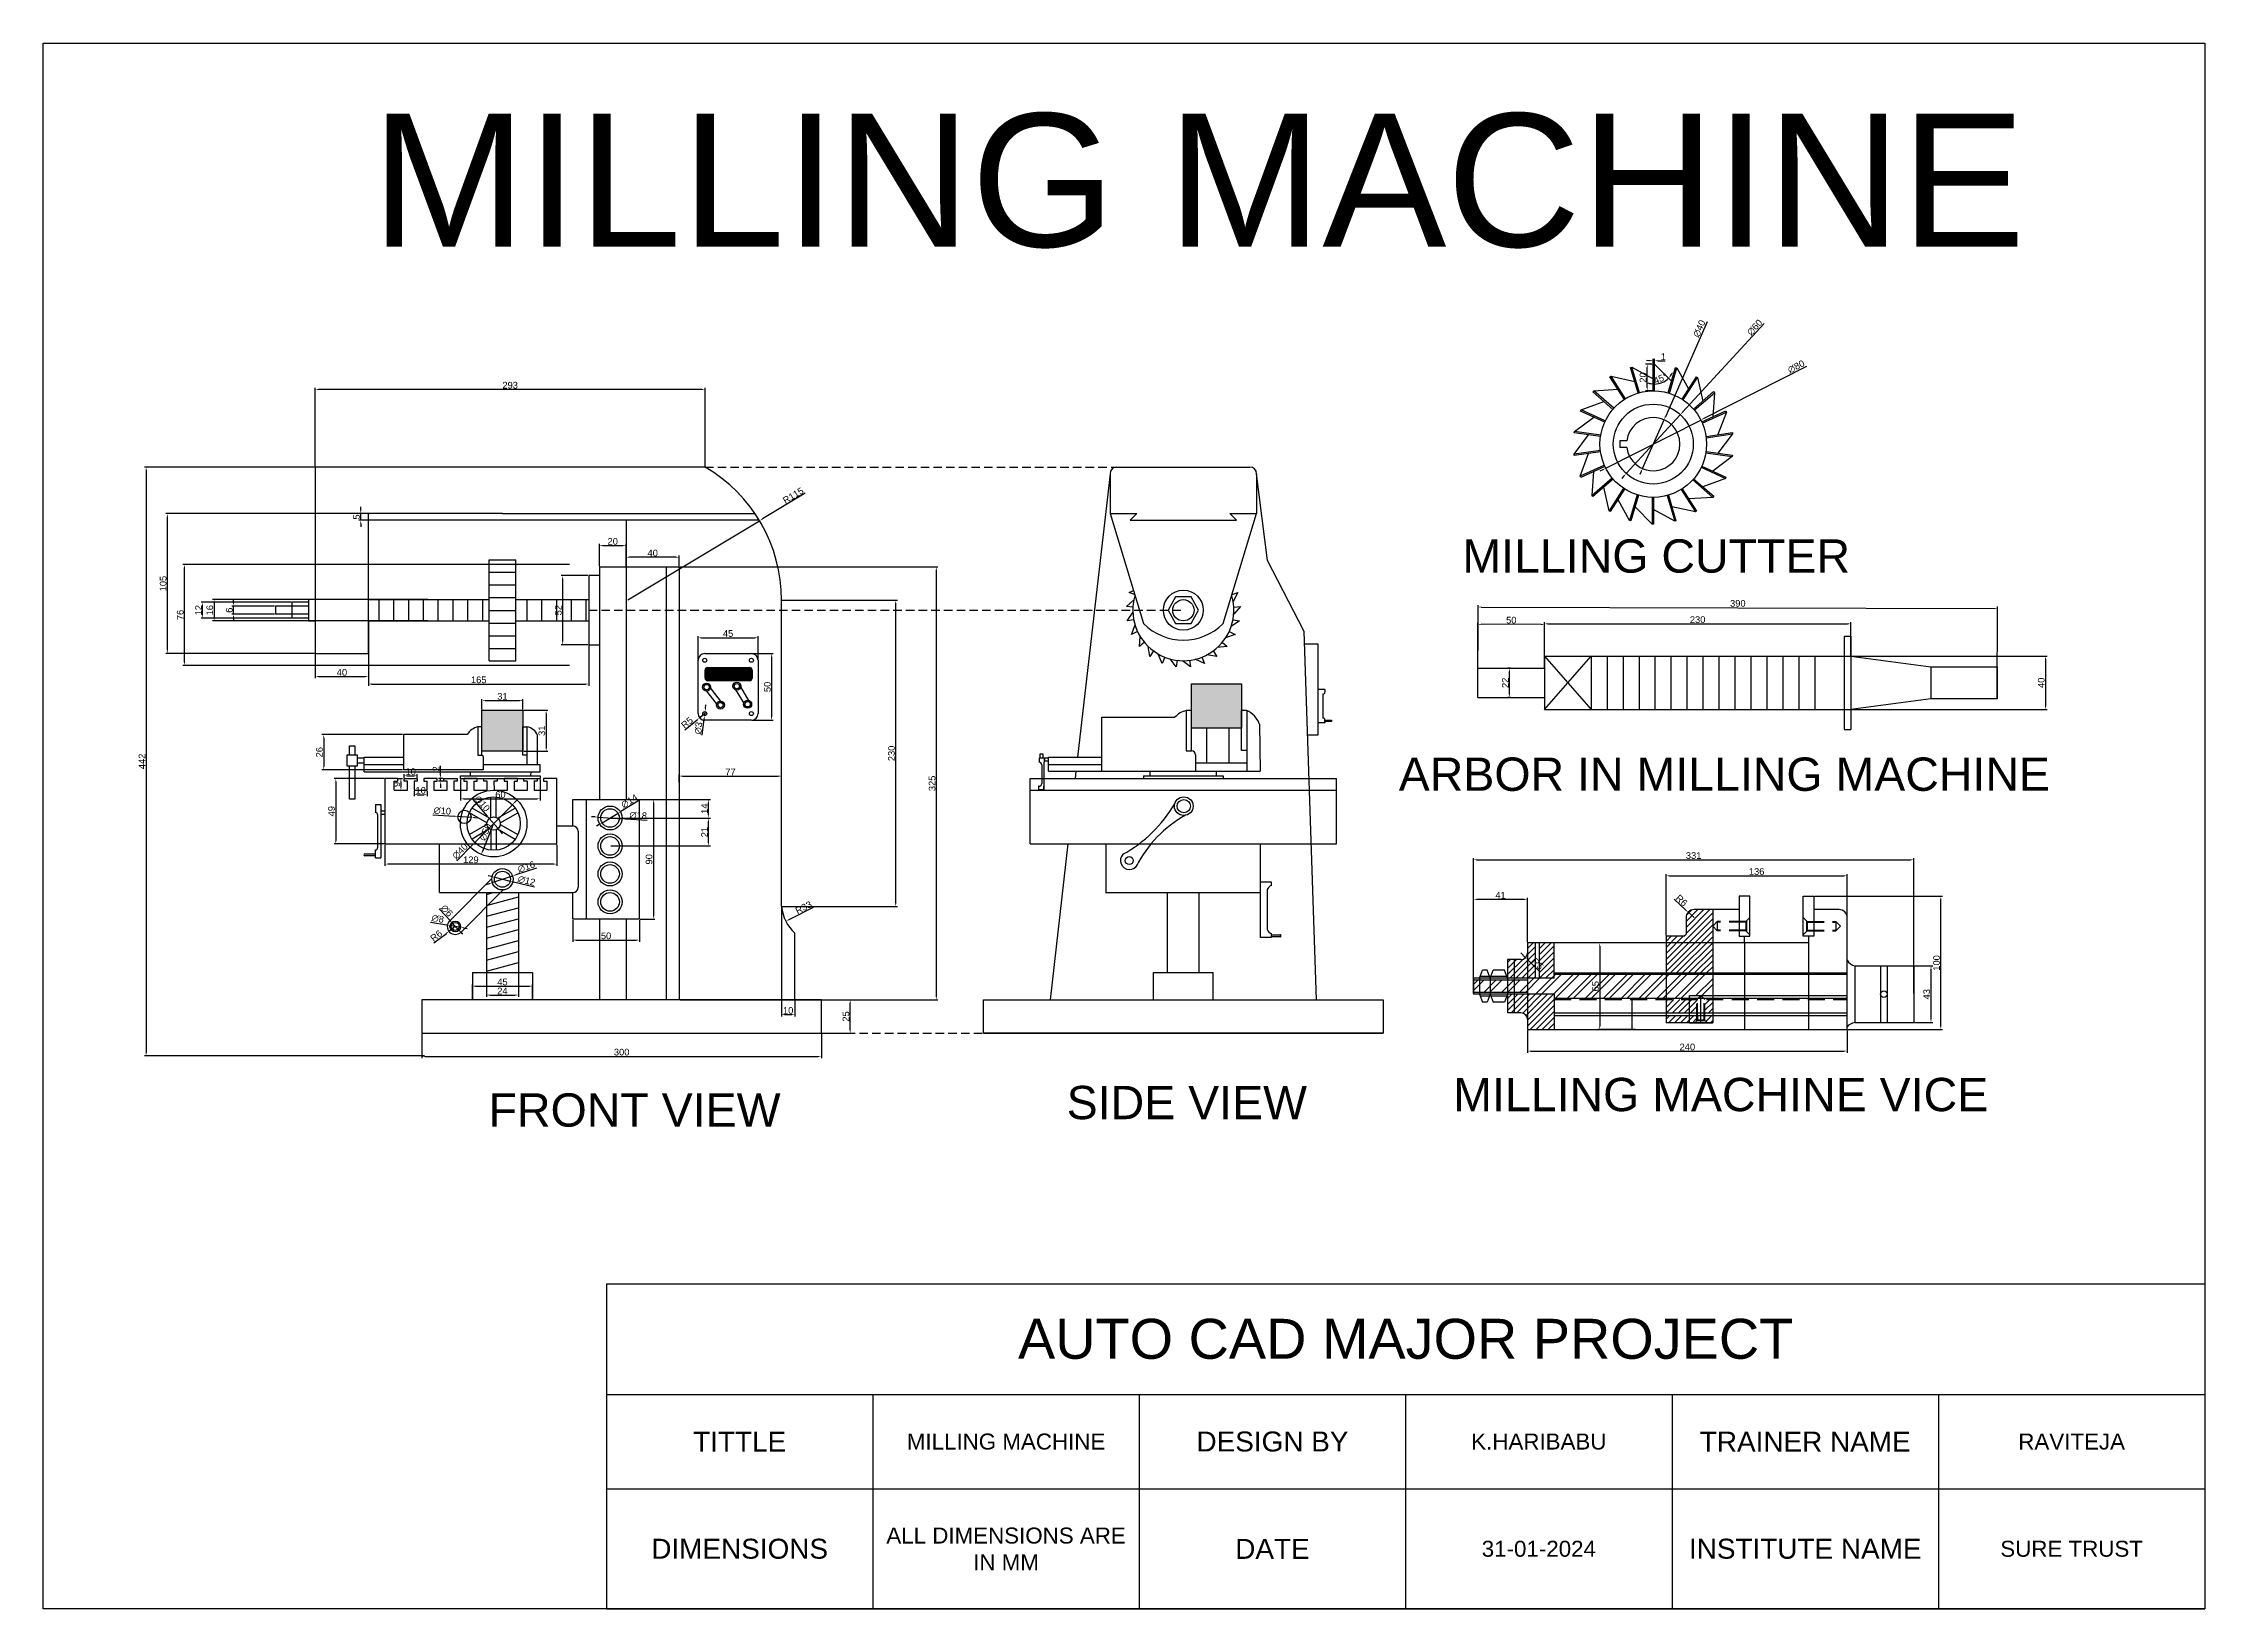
# Model space of a CAD drawing. Header units: millimetres. Extents: x 2393 to 4015, y 317 to 1493.
import ezdxf

# ---------------------------------------------------------------- set-up
doc = ezdxf.new("R2010")
doc.units = ezdxf.units.MM
doc.linetypes.add('DASHED', pattern=[19.05, 12.7, -6.35])
doc.linetypes.add('DASHED2', pattern=[9.525, 6.35, -3.175])
doc.styles.get("Standard").update_dxf_attribs({"font": 'arial.ttf'})
doc.dimstyles.new('ISO-25', dxfattribs={"dimtxt": 5, "dimasz": 2.5, "dimexe": 1.25, "dimexo": 0.625, "dimtad": 1, "dimdec": 0, "dimtxsty": 'Standard', "dimcen": 2.5, "dimadec": 0, "dimazin": 0, "dimtfac": 1, "dimtdec": 0, "dimtmove": 0, "dimatfit": 3, "dimfxl": 1, "dimarcsym": 0})

msp = doc.modelspace()

# ---------------------------------------------------------------- texts
at = {"color": 3}
msp.add_text('MILLING MACHINE', height=100, dxfattribs=at).set_placement((2638.9, 1339.8))
at = {"color": 5}
for s, p in [('MILLING CUTTER', (3458.1, 1095.1)), ('ARBOR IN MILLING MACHINE', (3410.3, 931.3)), ('MILLING MACHINE VICE', (3451.2, 690.8)), ('FRONT VIEW', (2727, 679.2))]:
    msp.add_text(s, height=25, dxfattribs=at).set_placement(p)
at = {"color": 170}
msp.add_text('SIDE VIEW', height=25, dxfattribs=at).set_placement((3161, 684.8))

# ---------------------------------------------------------------- blocks, each defined once
blk = doc.blocks.new('*D1')
at = {"color": 0, "lineweight": -2, "transparency": 16777216}
for p, q in [((3716.4, 1249.9), (3639.3, 1210.8)), ((3565.7, 1173.5), (3637.1, 1209.7)), ((3563.5, 1172.4), (3561.3, 1171.3))]:
    blk.add_line(p, q, dxfattribs=at)
at = {"color": 0, "transparency": 16777216}
for points in [[(3639.1, 1211.2), (3639.5, 1210.5), (3637.1, 1209.7)], [(3563.3, 1172.8), (3563.7, 1172), (3565.7, 1173.5)]]:
    blk.add_solid(points, dxfattribs=at)
at = {"layer": 'Defpoints', "color": 0, "transparency": 16777216}
for p in [(3637.1, 1209.7), (3565.7, 1173.5)]:
    blk.add_point(p, dxfattribs=at)
at = {"color": 0, "transparency": 16777216, "insert": (3708.7, 1249.7), "char_height": 5, "attachment_point": 5, "rotation": 26.8709}
blk.add_mtext('∅80', dxfattribs=at)
blk = doc.blocks.new('*D2')
at = {"color": 0, "lineweight": -2, "transparency": 16777216}
for p, q in [((3684.7, 1282.1), (3623.4, 1215.5)), ((3581.1, 1169.5), (3621.7, 1213.7)), ((3579.4, 1167.7), (3577.7, 1165.9))]:
    blk.add_line(p, q, dxfattribs=at)
at = {"color": 0, "transparency": 16777216}
for points in [[(3623.1, 1215.8), (3623.7, 1215.2), (3621.7, 1213.7)], [(3579.1, 1168), (3579.7, 1167.4), (3581.1, 1169.5)]]:
    blk.add_solid(points, dxfattribs=at)
at = {"layer": 'Defpoints', "color": 0, "transparency": 16777216}
for p in [(3621.7, 1213.7), (3581.1, 1169.5)]:
    blk.add_point(p, dxfattribs=at)
at = {"color": 0, "transparency": 16777216, "insert": (3677.6, 1279.2), "char_height": 5, "attachment_point": 5, "rotation": 47.3565}
blk.add_mtext('∅60', dxfattribs=at)
blk = doc.blocks.new('*D3')
at = {"color": 0, "lineweight": -2, "transparency": 16777216}
for p, q in [((3641.8, 1283.3), (3610.5, 1212.2)), ((3593.4, 1173.3), (3609.5, 1209.9)), ((3592.3, 1171), (3591.3, 1168.7))]:
    blk.add_line(p, q, dxfattribs=at)
at = {"color": 0, "transparency": 16777216}
for points in [[(3610.1, 1212.4), (3610.9, 1212), (3609.5, 1209.9)], [(3592, 1171.2), (3592.7, 1170.9), (3593.4, 1173.3)]]:
    blk.add_solid(points, dxfattribs=at)
at = {"layer": 'Defpoints', "color": 0, "transparency": 16777216}
for p in [(3609.5, 1209.9), (3593.4, 1173.3)]:
    blk.add_point(p, dxfattribs=at)
at = {"color": 0, "transparency": 16777216, "insert": (3636, 1278.3), "char_height": 5, "attachment_point": 5, "rotation": 66.2325}
blk.add_mtext('∅40', dxfattribs=at)
blk = doc.blocks.new('*D4')
at = {"color": 0, "lineweight": -2, "transparency": 16777216}
for p, q in [((3469.7, 1002), (3469.9, 1070.6)), ((3472.4, 1069.3), (3857.4, 1068.3)), ((3859.7, 1001), (3859.9, 1069.6))]:
    blk.add_line(p, q, dxfattribs=at)
at = {"color": 0, "transparency": 16777216}
for points in [[(3472.4, 1069.7), (3472.4, 1068.9), (3469.9, 1069.3)], [(3857.4, 1068.7), (3857.4, 1067.9), (3859.9, 1068.3)]]:
    blk.add_solid(points, dxfattribs=at)
at = {"layer": 'Defpoints', "color": 0, "transparency": 16777216}
for p in [(3859.9, 1068.3), (3469.7, 1001.4), (3859.7, 1000.4)]:
    blk.add_point(p, dxfattribs=at)
at = {"color": 0, "transparency": 16777216, "insert": (3664.9, 1072), "char_height": 5, "attachment_point": 5, "rotation": 359.8531}
blk.add_mtext('390', dxfattribs=at)
blk = doc.blocks.new('*D5')
at = {"color": 0, "lineweight": -2, "transparency": 16777216}
for p, q in [((3519.7, 1033), (3519.7, 1057.9)), ((3522.2, 1056.7), (3747.2, 1056.7)), ((3749.7, 1033), (3749.7, 1057.9))]:
    blk.add_line(p, q, dxfattribs=at)
at = {"color": 0, "transparency": 16777216}
for points in [[(3522.2, 1057.1), (3522.2, 1056.2), (3519.7, 1056.7)], [(3747.2, 1057.1), (3747.2, 1056.2), (3749.7, 1056.7)]]:
    blk.add_solid(points, dxfattribs=at)
at = {"layer": 'Defpoints', "color": 0, "transparency": 16777216}
for p in [(3749.7, 1056.7), (3519.7, 1032.4), (3749.7, 1032.4)]:
    blk.add_point(p, dxfattribs=at)
at = {"color": 0, "transparency": 16777216, "insert": (3634.7, 1059.8), "char_height": 5, "attachment_point": 5}
blk.add_mtext('230', dxfattribs=at)
blk = doc.blocks.new('*D6')
at = {"color": 0, "lineweight": -2, "transparency": 16777216}
for p, q in [((3469.7, 1024.2), (3469.8, 1057.5)), ((3517.3, 1056.2), (3472.3, 1056.3)), ((3519.7, 1024), (3519.8, 1057.4))]:
    blk.add_line(p, q, dxfattribs=at)
at = {"color": 0, "transparency": 16777216}
for points in [[(3472.3, 1056.7), (3472.3, 1055.9), (3469.8, 1056.3)], [(3517.3, 1056.6), (3517.3, 1055.7), (3519.8, 1056.2)]]:
    blk.add_solid(points, dxfattribs=at)
at = {"layer": 'Defpoints', "color": 0, "transparency": 16777216}
for p in [(3469.8, 1056.3), (3469.7, 1023.5), (3519.7, 1023.4)]:
    blk.add_point(p, dxfattribs=at)
at = {"color": 0, "transparency": 16777216, "insert": (3494.8, 1059.4), "char_height": 5, "attachment_point": 5, "rotation": 359.8531}
blk.add_mtext('50', dxfattribs=at)
blk = doc.blocks.new('*D7')
at = {"color": 0, "lineweight": -2, "transparency": 16777216}
for p, q in [((3494.1, 1023.4), (3492.2, 1023.4)), ((3493.4, 1003.9), (3493.4, 1020.9)), ((3494.1, 1001.4), (3492.2, 1001.4))]:
    blk.add_line(p, q, dxfattribs=at)
at = {"color": 0, "transparency": 16777216}
for points in [[(3493, 1020.9), (3493.8, 1020.9), (3493.4, 1023.4)], [(3493, 1003.9), (3493.8, 1003.9), (3493.4, 1001.4)]]:
    blk.add_solid(points, dxfattribs=at)
at = {"layer": 'Defpoints', "color": 0, "transparency": 16777216}
for p in [(3493.4, 1023.4), (3494.7, 1023.4), (3494.7, 1001.4)]:
    blk.add_point(p, dxfattribs=at)
at = {"color": 0, "transparency": 16777216, "insert": (3490.3, 1012.4), "char_height": 5, "attachment_point": 5, "rotation": 90}
blk.add_mtext('22', dxfattribs=at)
blk = doc.blocks.new('*D8')
at = {"color": 0, "lineweight": -2, "transparency": 16777216}
for p, q in [((3745.3, 1032.4), (3897.1, 1032.4)), ((3895.9, 1029.9), (3895.9, 994.9)), ((3745.3, 992.4), (3897.1, 992.4))]:
    blk.add_line(p, q, dxfattribs=at)
at = {"color": 0, "transparency": 16777216}
for points in [[(3895.5, 1029.9), (3896.3, 1029.9), (3895.9, 1032.4)], [(3895.5, 994.9), (3896.3, 994.9), (3895.9, 992.4)]]:
    blk.add_solid(points, dxfattribs=at)
at = {"layer": 'Defpoints', "color": 0, "transparency": 16777216}
for p in [(3744.7, 1032.4), (3744.7, 992.4), (3895.9, 992.4)]:
    blk.add_point(p, dxfattribs=at)
at = {"color": 0, "transparency": 16777216, "insert": (3892.7, 1012.4), "char_height": 5, "attachment_point": 5, "rotation": 90}
blk.add_mtext('40', dxfattribs=at)
blk = doc.blocks.new('*D9')
at = {"color": 0, "lineweight": -2, "transparency": 16777216}
for p, q in [((3466.4, 779.2), (3466.4, 880.7)), ((3468.9, 879.5), (3794.5, 879.5)), ((3797, 779.2), (3797, 880.7))]:
    blk.add_line(p, q, dxfattribs=at)
at = {"color": 0, "transparency": 16777216}
for points in [[(3468.9, 879.9), (3468.9, 879.1), (3466.4, 879.5)], [(3794.5, 879.9), (3794.5, 879.1), (3797, 879.5)]]:
    blk.add_solid(points, dxfattribs=at)
at = {"layer": 'Defpoints', "color": 0, "transparency": 16777216}
for p in [(3797, 879.5), (3466.4, 778.6), (3797, 778.6)]:
    blk.add_point(p, dxfattribs=at)
at = {"color": 0, "transparency": 16777216, "insert": (3631.7, 882.7), "char_height": 5, "attachment_point": 5, "rotation": 0.0022}
blk.add_mtext('331', dxfattribs=at)
blk = doc.blocks.new('*D10')
at = {"color": 0, "lineweight": -2, "transparency": 16777216}
for p, q in [((3502, 809.6), (3505.5, 806)), ((3515.7, 795.9), (3507.3, 804.3))]:
    blk.add_line(p, q, dxfattribs=at)
at = {"color": 0, "transparency": 16777216}
blk.add_solid([(3507.6, 804.5), (3507, 804), (3505.5, 806)], dxfattribs=at)
at = {"layer": 'Defpoints', "color": 0, "transparency": 16777216}
for p in [(3502, 809.6), (3505.5, 806)]:
    blk.add_point(p, dxfattribs=at)
at = {"color": 0, "transparency": 16777216, "insert": (3514.6, 801.4), "char_height": 5, "attachment_point": 5, "rotation": 315}
blk.add_mtext('R5', dxfattribs=at)
blk = doc.blocks.new('*D11')
at = {"color": 0, "lineweight": -2, "transparency": 16777216}
for p, q in [((3617.1, 849.9), (3625.8, 841.8)), ((3632, 836.1), (3627.6, 840.1))]:
    blk.add_line(p, q, dxfattribs=at)
at = {"color": 0, "transparency": 16777216}
blk.add_solid([(3626, 842.2), (3625.5, 841.5), (3627.6, 840.1)], dxfattribs=at)
at = {"layer": 'Defpoints', "color": 0, "transparency": 16777216}
for p in [(3627.6, 840.1), (3632, 836.1)]:
    blk.add_point(p, dxfattribs=at)
at = {"color": 0, "transparency": 16777216, "insert": (3622.7, 849), "char_height": 5, "attachment_point": 5, "rotation": 317.0652}
blk.add_mtext('R6', dxfattribs=at)
blk = doc.blocks.new('*D12')
at = {"color": 0, "lineweight": -2, "transparency": 16777216}
for p, q in [((3722.6, 852.1), (3818.6, 852.1)), ((3817.3, 754.6), (3817.3, 849.6)), ((3747.6, 752.1), (3818.6, 752.1))]:
    blk.add_line(p, q, dxfattribs=at)
at = {"color": 0, "transparency": 16777216}
for points in [[(3816.9, 849.6), (3817.7, 849.6), (3817.3, 852.1)], [(3816.9, 754.6), (3817.7, 754.6), (3817.3, 752.1)]]:
    blk.add_solid(points, dxfattribs=at)
at = {"layer": 'Defpoints', "color": 0, "transparency": 16777216}
for p in [(3722, 852.1), (3817.3, 852.1), (3747, 752.1)]:
    blk.add_point(p, dxfattribs=at)
at = {"color": 0, "transparency": 16777216, "insert": (3814.1, 802.1), "char_height": 5, "attachment_point": 5, "rotation": 90}
blk.add_mtext('100', dxfattribs=at)
blk = doc.blocks.new('*D13')
at = {"color": 0, "lineweight": -2, "transparency": 16777216}
for p, q in [((3797.6, 799.8), (3811.2, 799.8)), ((3809.9, 797.3), (3809.9, 759.8)), ((3797.6, 757.3), (3811.2, 757.3))]:
    blk.add_line(p, q, dxfattribs=at)
at = {"color": 0, "transparency": 16777216}
for points in [[(3809.5, 797.3), (3810.3, 797.3), (3809.9, 799.8)], [(3809.5, 759.8), (3810.3, 759.8), (3809.9, 757.3)]]:
    blk.add_solid(points, dxfattribs=at)
at = {"layer": 'Defpoints', "color": 0, "transparency": 16777216}
for p in [(3797, 799.8), (3797, 757.3), (3809.9, 757.3)]:
    blk.add_point(p, dxfattribs=at)
at = {"color": 0, "transparency": 16777216, "insert": (3806.7, 778.6), "char_height": 5, "attachment_point": 5, "rotation": 90}
blk.add_mtext('43', dxfattribs=at)
blk = doc.blocks.new('*D14')
at = {"color": 0, "lineweight": -2, "transparency": 16777216}
for p, q in [((3611, 822.7), (3611, 868.8)), ((3613.5, 867.5), (3744.5, 867.5)), ((3747, 822.7), (3747, 868.8))]:
    blk.add_line(p, q, dxfattribs=at)
at = {"color": 0, "transparency": 16777216}
for points in [[(3613.5, 867.9), (3613.5, 867.1), (3611, 867.5)], [(3744.5, 867.9), (3744.5, 867.1), (3747, 867.5)]]:
    blk.add_solid(points, dxfattribs=at)
at = {"layer": 'Defpoints', "color": 0, "transparency": 16777216}
for p in [(3747, 867.5), (3611, 822.1), (3747, 822.1)]:
    blk.add_point(p, dxfattribs=at)
at = {"color": 0, "transparency": 16777216, "insert": (3679, 870.7), "char_height": 5, "attachment_point": 5}
blk.add_mtext('136', dxfattribs=at)
blk = doc.blocks.new('*D15')
at = {"color": 0, "lineweight": -2, "transparency": 16777216}
for p, q in [((3466.4, 817.7), (3466.4, 851)), ((3504.5, 849.8), (3468.9, 849.8)), ((3507, 817.7), (3507, 851))]:
    blk.add_line(p, q, dxfattribs=at)
at = {"color": 0, "transparency": 16777216}
for points in [[(3468.9, 850.2), (3468.9, 849.4), (3466.4, 849.8)], [(3504.5, 850.2), (3504.5, 849.4), (3507, 849.8)]]:
    blk.add_solid(points, dxfattribs=at)
at = {"layer": 'Defpoints', "color": 0, "transparency": 16777216}
for p in [(3466.4, 849.8), (3466.4, 817.1), (3507, 817.1)]:
    blk.add_point(p, dxfattribs=at)
at = {"color": 0, "transparency": 16777216, "insert": (3486.7, 852.9), "char_height": 5, "attachment_point": 5}
blk.add_mtext('41', dxfattribs=at)
blk = doc.blocks.new('*D16')
at = {"color": 0, "lineweight": -2, "transparency": 16777216}
for p, q in [((3587.9, 817.1), (3559.9, 817.1)), ((3561.2, 814.6), (3561.2, 754.6)), ((3587.9, 752.1), (3559.9, 752.1))]:
    blk.add_line(p, q, dxfattribs=at)
at = {"color": 0, "transparency": 16777216}
for points in [[(3560.8, 814.6), (3561.6, 814.6), (3561.2, 817.1)], [(3560.8, 754.6), (3561.6, 754.6), (3561.2, 752.1)]]:
    blk.add_solid(points, dxfattribs=at)
at = {"layer": 'Defpoints', "color": 0, "transparency": 16777216}
for p in [(3588.5, 817.1), (3561.2, 752.1), (3588.5, 752.1)]:
    blk.add_point(p, dxfattribs=at)
at = {"color": 0, "transparency": 16777216, "insert": (3558, 784.6), "char_height": 5, "attachment_point": 5, "rotation": 90}
blk.add_mtext('65', dxfattribs=at)
blk = doc.blocks.new('*D17')
at = {"color": 0, "lineweight": -2, "transparency": 16777216}
for p, q in [((3507, 751.4), (3507, 734.6)), ((3747, 751.4), (3747, 734.6)), ((3509.5, 735.9), (3744.5, 735.9))]:
    blk.add_line(p, q, dxfattribs=at)
at = {"color": 0, "transparency": 16777216}
for points in [[(3509.5, 736.3), (3509.5, 735.5), (3507, 735.9)], [(3744.5, 736.3), (3744.5, 735.5), (3747, 735.9)]]:
    blk.add_solid(points, dxfattribs=at)
at = {"layer": 'Defpoints', "color": 0, "transparency": 16777216}
for p in [(3507, 752.1), (3747, 752.1), (3747, 735.9)]:
    blk.add_point(p, dxfattribs=at)
at = {"color": 0, "transparency": 16777216, "insert": (3627, 739), "char_height": 5, "attachment_point": 5}
blk.add_mtext('240', dxfattribs=at)
blk = doc.blocks.new('*D19')
at = {"color": 0, "lineweight": -2, "transparency": 16777216}
for p, q in [((2787.7, 1101.1), (2497.4, 1101.1)), ((2498.7, 1027.9), (2498.7, 1098.6)), ((2787.7, 1025.4), (2497.4, 1025.4))]:
    blk.add_line(p, q, dxfattribs=at)
at = {"color": 0, "transparency": 16777216}
for points in [[(2498.3, 1098.6), (2499.1, 1098.6), (2498.7, 1101.1)], [(2498.3, 1027.9), (2499.1, 1027.9), (2498.7, 1025.4)]]:
    blk.add_solid(points, dxfattribs=at)
at = {"layer": 'Defpoints', "color": 0, "transparency": 16777216}
for p in [(2498.7, 1101.1), (2788.3, 1101.1), (2788.3, 1025.4)]:
    blk.add_point(p, dxfattribs=at)
at = {"color": 0, "transparency": 16777216, "insert": (2495.5, 1063.3), "char_height": 5, "attachment_point": 5, "rotation": 90}
blk.add_mtext('76', dxfattribs=at)
blk = doc.blocks.new('*D20')
at = {"color": 0, "lineweight": -2, "transparency": 16777216}
for p, q in [((2636.9, 1058.3), (2636.9, 1010.2)), ((2802.2, 1058.3), (2802.2, 1010.2)), ((2639.4, 1011.5), (2799.7, 1011.5))]:
    blk.add_line(p, q, dxfattribs=at)
at = {"color": 0, "transparency": 16777216}
for points in [[(2639.4, 1011.9), (2639.4, 1011), (2636.9, 1011.5)], [(2799.7, 1011.9), (2799.7, 1011), (2802.2, 1011.5)]]:
    blk.add_solid(points, dxfattribs=at)
at = {"layer": 'Defpoints', "color": 0, "transparency": 16777216}
for p in [(2636.9, 1058.9), (2802.2, 1058.9), (2802.2, 1011.5)]:
    blk.add_point(p, dxfattribs=at)
at = {"color": 0, "transparency": 16777216, "insert": (2719.6, 1014.6), "char_height": 5, "attachment_point": 5}
blk.add_mtext('165', dxfattribs=at)
blk = doc.blocks.new('*D21')
at = {"color": 0, "lineweight": -2, "transparency": 16777216}
for p, q in [((2676.9, 748.8), (2676.9, 730.6)), ((2976.9, 748.8), (2976.9, 730.6)), ((2679.4, 731.9), (2974.4, 731.9))]:
    blk.add_line(p, q, dxfattribs=at)
at = {"color": 0, "transparency": 16777216}
for points in [[(2679.4, 732.3), (2679.4, 731.5), (2676.9, 731.9)], [(2974.4, 732.3), (2974.4, 731.5), (2976.9, 731.9)]]:
    blk.add_solid(points, dxfattribs=at)
at = {"layer": 'Defpoints', "color": 0, "transparency": 16777216}
for p in [(2676.9, 749.4), (2976.9, 749.4), (2976.9, 731.9)]:
    blk.add_point(p, dxfattribs=at)
at = {"color": 0, "transparency": 16777216, "insert": (2826.9, 735.1), "char_height": 5, "attachment_point": 5}
blk.add_mtext('300', dxfattribs=at)
blk = doc.blocks.new('*D22')
at = {"color": 0, "lineweight": -2, "transparency": 16777216}
for p, q in [((2596.9, 1175), (2596.9, 1233.9)), ((2889.5, 1175), (2889.5, 1233.9)), ((2887, 1232.6), (2599.4, 1232.6))]:
    blk.add_line(p, q, dxfattribs=at)
at = {"color": 0, "transparency": 16777216}
for points in [[(2599.4, 1233.1), (2599.4, 1232.2), (2596.9, 1232.6)], [(2887, 1233.1), (2887, 1232.2), (2889.5, 1232.6)]]:
    blk.add_solid(points, dxfattribs=at)
at = {"layer": 'Defpoints', "color": 0, "transparency": 16777216}
for p in [(2596.9, 1232.6), (2596.9, 1174.4), (2889.5, 1174.4)]:
    blk.add_point(p, dxfattribs=at)
at = {"color": 0, "transparency": 16777216, "insert": (2743.2, 1235.8), "char_height": 5, "attachment_point": 5}
blk.add_mtext('293', dxfattribs=at)
blk = doc.blocks.new('*D23')
at = {"color": 0, "lineweight": -2, "transparency": 16777216}
for p, q in [((2964.7, 1154.7), (2932.6, 1135.4)), ((2831.6, 1074.7), (2930.4, 1134.1))]:
    blk.add_line(p, q, dxfattribs=at)
at = {"color": 0, "transparency": 16777216}
blk.add_solid([(2932.4, 1135.7), (2932.8, 1135), (2930.4, 1134.1)], dxfattribs=at)
at = {"layer": 'Defpoints', "color": 0, "transparency": 16777216}
for p in [(2930.4, 1134.1), (2831.6, 1074.7)]:
    blk.add_point(p, dxfattribs=at)
at = {"color": 0, "transparency": 16777216, "insert": (2955.7, 1153), "char_height": 5, "attachment_point": 5, "rotation": 30.9936}
blk.add_mtext('R115', dxfattribs=at)
blk = doc.blocks.new('*D24')
at = {"color": 0, "lineweight": -2, "transparency": 16777216}
blk.add_line((2970.8, 843.8), (2952.4, 834.5), dxfattribs=at)
at = {"color": 0, "transparency": 16777216}
blk.add_solid([(2952.2, 834.9), (2952.6, 834.2), (2950.2, 833.4)], dxfattribs=at)
at = {"layer": 'Defpoints', "color": 0, "transparency": 16777216}
for p in [(2979.4, 848.1), (2950.2, 833.4)]:
    blk.add_point(p, dxfattribs=at)
at = {"color": 0, "transparency": 16777216, "insert": (2963.5, 843.7), "char_height": 5, "attachment_point": 5, "rotation": 26.8185}
blk.add_mtext('R33', dxfattribs=at)
blk = doc.blocks.new('*D25')
at = {"color": 0, "lineweight": -2, "transparency": 16777216}
for p, q in [((2744.9, 920.9), (2716.7, 892.5)), ((2746.6, 922.7), (2748.4, 924.5)), ((2703.1, 878.7), (2715, 890.7))]:
    blk.add_line(p, q, dxfattribs=at)
at = {"color": 0, "transparency": 16777216}
for points in [[(2746.3, 923), (2746.9, 922.4), (2744.9, 920.9)], [(2714.7, 891), (2715.3, 890.4), (2716.7, 892.5)]]:
    blk.add_solid(points, dxfattribs=at)
at = {"layer": 'Defpoints', "color": 0, "transparency": 16777216}
for p in [(2744.9, 920.9), (2716.7, 892.5)]:
    blk.add_point(p, dxfattribs=at)
at = {"color": 0, "transparency": 16777216, "insert": (2705.6, 885.9), "char_height": 5, "attachment_point": 5, "rotation": 45.3261}
blk.add_mtext('∅40', dxfattribs=at)
blk = doc.blocks.new('*D26')
at = {"color": 0, "lineweight": -2, "transparency": 16777216}
blk.add_line((2730.3, 905.5), (2722.4, 885.8), dxfattribs=at)
at = {"color": 0, "transparency": 16777216}
blk.add_solid([(2722, 886), (2722.8, 885.6), (2721.5, 883.5)], dxfattribs=at)
at = {"layer": 'Defpoints', "color": 0, "transparency": 16777216}
for p in [(2740.1, 929.9), (2721.5, 883.5)]:
    blk.add_point(p, dxfattribs=at)
at = {"color": 0, "transparency": 16777216, "insert": (2724.6, 900.3), "char_height": 5, "attachment_point": 5, "rotation": 68.1301}
blk.add_mtext('∅50', dxfattribs=at)
blk = doc.blocks.new('*D27')
at = {"color": 0, "lineweight": -2, "transparency": 16777216}
for p, q in [((2681.5, 1074.9), (2519.7, 1074.9)), ((2520.9, 1072.4), (2520.9, 1061.4)), ((2681.5, 1058.9), (2519.7, 1058.9))]:
    blk.add_line(p, q, dxfattribs=at)
at = {"color": 0, "transparency": 16777216}
for points in [[(2520.5, 1072.4), (2521.3, 1072.4), (2520.9, 1074.9)], [(2520.5, 1061.4), (2521.3, 1061.4), (2520.9, 1058.9)]]:
    blk.add_solid(points, dxfattribs=at)
at = {"layer": 'Defpoints', "color": 0, "transparency": 16777216}
for p in [(2682.2, 1074.9), (2520.9, 1058.9), (2682.2, 1058.9)]:
    blk.add_point(p, dxfattribs=at)
at = {"color": 0, "transparency": 16777216, "insert": (2517.7, 1066.9), "char_height": 5, "attachment_point": 5, "rotation": 90}
blk.add_mtext('16', dxfattribs=at)
blk = doc.blocks.new('*D28')
at = {"color": 0, "lineweight": -2, "transparency": 16777216}
for p, q in [((2535.5, 1072.4), (2535.5, 1074.9)), ((2566.3, 1069.9), (2534.2, 1069.9)), ((2566.3, 1063.9), (2534.2, 1063.9)), ((2535.5, 1063.9), (2535.5, 1069.9)), ((2535.5, 1061.4), (2535.5, 1058.9))]:
    blk.add_line(p, q, dxfattribs=at)
at = {"color": 0, "transparency": 16777216}
for points in [[(2535.1, 1072.4), (2535.9, 1072.4), (2535.5, 1069.9)], [(2535.1, 1061.4), (2535.9, 1061.4), (2535.5, 1063.9)]]:
    blk.add_solid(points, dxfattribs=at)
at = {"layer": 'Defpoints', "color": 0, "transparency": 16777216}
for p in [(2535.5, 1069.9), (2566.9, 1069.9), (2566.9, 1063.9)]:
    blk.add_point(p, dxfattribs=at)
at = {"color": 0, "transparency": 16777216, "insert": (2532.3, 1066.9), "char_height": 5, "attachment_point": 5, "rotation": 90}
blk.add_mtext('6', dxfattribs=at)
blk = doc.blocks.new('*D29')
at = {"color": 0, "lineweight": -2, "transparency": 16777216}
for p, q in [((2578.8, 1072.9), (2511.1, 1072.9)), ((2578.8, 1060.9), (2511.1, 1060.9)), ((2512.3, 1063.4), (2512.3, 1070.4))]:
    blk.add_line(p, q, dxfattribs=at)
at = {"color": 0, "transparency": 16777216}
for points in [[(2511.9, 1070.4), (2512.7, 1070.4), (2512.3, 1072.9)], [(2511.9, 1063.4), (2512.7, 1063.4), (2512.3, 1060.9)]]:
    blk.add_solid(points, dxfattribs=at)
at = {"layer": 'Defpoints', "color": 0, "transparency": 16777216}
for p in [(2512.3, 1072.9), (2579.4, 1072.9), (2579.4, 1060.9)]:
    blk.add_point(p, dxfattribs=at)
at = {"color": 0, "transparency": 16777216, "insert": (2509.2, 1066.9), "char_height": 5, "attachment_point": 5, "rotation": 90}
blk.add_mtext('12', dxfattribs=at)
blk = doc.blocks.new('*D30')
at = {"color": 0, "lineweight": -2, "transparency": 16777216}
for p, q in [((2801.6, 1092.9), (2781.4, 1092.9)), ((2782.6, 1090.4), (2782.6, 1043.4)), ((2801.6, 1040.9), (2781.4, 1040.9))]:
    blk.add_line(p, q, dxfattribs=at)
at = {"color": 0, "transparency": 16777216}
for points in [[(2782.2, 1090.4), (2783, 1090.4), (2782.6, 1092.9)], [(2782.2, 1043.4), (2783, 1043.4), (2782.6, 1040.9)]]:
    blk.add_solid(points, dxfattribs=at)
at = {"layer": 'Defpoints', "color": 0, "transparency": 16777216}
for p in [(2802.2, 1092.9), (2782.6, 1040.9), (2802.2, 1040.9)]:
    blk.add_point(p, dxfattribs=at)
at = {"color": 0, "transparency": 16777216, "insert": (2779.4, 1066.9), "char_height": 5, "attachment_point": 5, "rotation": 90}
blk.add_mtext('52', dxfattribs=at)
blk = doc.blocks.new('*D31')
at = {"color": 0, "lineweight": -2, "transparency": 16777216}
for p, q in [((2810.2, 1100), (2810.2, 1116.7)), ((2812.7, 1115.4), (2827.7, 1115.4)), ((2830.2, 1100), (2830.2, 1116.7))]:
    blk.add_line(p, q, dxfattribs=at)
at = {"color": 0, "transparency": 16777216}
for points in [[(2812.7, 1115.8), (2812.7, 1115), (2810.2, 1115.4)], [(2827.7, 1115.8), (2827.7, 1115), (2830.2, 1115.4)]]:
    blk.add_solid(points, dxfattribs=at)
at = {"layer": 'Defpoints', "color": 0, "transparency": 16777216}
for p in [(2830.2, 1115.4), (2810.2, 1099.4), (2830.2, 1099.4)]:
    blk.add_point(p, dxfattribs=at)
at = {"color": 0, "transparency": 16777216, "insert": (2820.2, 1118.6), "char_height": 5, "attachment_point": 5}
blk.add_mtext('20', dxfattribs=at)
blk = doc.blocks.new('*D32')
at = {"color": 0, "lineweight": -2, "transparency": 16777216}
for p, q in [((2596.3, 1174.4), (2468.6, 1174.4)), ((2469.9, 1171.9), (2469.9, 734.8)), ((2678.8, 732.3), (2468.6, 732.3))]:
    blk.add_line(p, q, dxfattribs=at)
at = {"color": 0, "transparency": 16777216}
for points in [[(2469.5, 1171.9), (2470.3, 1171.9), (2469.9, 1174.4)], [(2469.5, 734.8), (2470.3, 734.8), (2469.9, 732.3)]]:
    blk.add_solid(points, dxfattribs=at)
at = {"layer": 'Defpoints', "color": 0, "transparency": 16777216}
for p in [(2596.9, 1174.4), (2469.9, 732.3), (2679.4, 732.3)]:
    blk.add_point(p, dxfattribs=at)
at = {"color": 0, "transparency": 16777216, "insert": (2466.8, 953.4), "char_height": 5, "attachment_point": 5, "rotation": 90}
blk.add_mtext('442', dxfattribs=at)
blk = doc.blocks.new('*D33')
at = {"color": 0, "lineweight": -2, "transparency": 16777216}
for p, q in [((2596.9, 1033.8), (2596.9, 1015.8)), ((2636.9, 1033.8), (2636.9, 1015.8)), ((2599.4, 1017.1), (2634.4, 1017.1))]:
    blk.add_line(p, q, dxfattribs=at)
at = {"color": 0, "transparency": 16777216}
for points in [[(2599.4, 1017.5), (2599.4, 1016.6), (2596.9, 1017.1)], [(2634.4, 1017.5), (2634.4, 1016.6), (2636.9, 1017.1)]]:
    blk.add_solid(points, dxfattribs=at)
at = {"layer": 'Defpoints', "color": 0, "transparency": 16777216}
for p in [(2596.9, 1034.4), (2636.9, 1034.4), (2636.9, 1017.1)]:
    blk.add_point(p, dxfattribs=at)
at = {"color": 0, "transparency": 16777216, "insert": (2616.9, 1020.2), "char_height": 5, "attachment_point": 5}
blk.add_mtext('40', dxfattribs=at)
blk = doc.blocks.new('*D34')
at = {"color": 0, "lineweight": -2, "transparency": 16777216}
for p, q in [((2636.3, 1139.4), (2629.7, 1139.4)), ((2631, 1141.9), (2631, 1144.4)), ((2631, 1134.4), (2631, 1139.4)), ((2636.3, 1134.4), (2629.7, 1134.4)), ((2631, 1131.9), (2631, 1129.4))]:
    blk.add_line(p, q, dxfattribs=at)
at = {"color": 0, "transparency": 16777216}
for points in [[(2630.6, 1141.9), (2631.4, 1141.9), (2631, 1139.4)], [(2630.6, 1131.9), (2631.4, 1131.9), (2631, 1134.4)]]:
    blk.add_solid(points, dxfattribs=at)
at = {"layer": 'Defpoints', "color": 0, "transparency": 16777216}
for p in [(2631, 1139.4), (2636.9, 1139.4), (2636.9, 1134.4)]:
    blk.add_point(p, dxfattribs=at)
at = {"color": 0, "transparency": 16777216, "insert": (2627.8, 1136.9), "char_height": 5, "attachment_point": 5, "rotation": 90}
blk.add_mtext('5', dxfattribs=at)
blk = doc.blocks.new('*D35')
at = {"color": 0, "lineweight": -2, "transparency": 16777216}
for p, q in [((2947.5, 1074.4), (3033.9, 1074.4)), ((3032.7, 846.9), (3032.7, 1071.9)), ((2947.5, 844.4), (3033.9, 844.4))]:
    blk.add_line(p, q, dxfattribs=at)
at = {"color": 0, "transparency": 16777216}
for points in [[(3032.3, 1071.9), (3033.1, 1071.9), (3032.7, 1074.4)], [(3032.3, 846.9), (3033.1, 846.9), (3032.7, 844.4)]]:
    blk.add_solid(points, dxfattribs=at)
at = {"layer": 'Defpoints', "color": 0, "transparency": 16777216}
for p in [(2946.9, 1074.4), (3032.7, 1074.4), (2946.9, 844.4)]:
    blk.add_point(p, dxfattribs=at)
at = {"color": 0, "transparency": 16777216, "insert": (3029.5, 959.4), "char_height": 5, "attachment_point": 5, "rotation": 90}
blk.add_mtext('230', dxfattribs=at)
blk = doc.blocks.new('*D36')
at = {"color": 0, "lineweight": -2, "transparency": 16777216}
for p, q in [((2946.9, 843.8), (2946.9, 762)), ((2949.4, 763.3), (2954.4, 763.3)), ((2956.9, 773.8), (2956.9, 762))]:
    blk.add_line(p, q, dxfattribs=at)
at = {"color": 0, "transparency": 16777216}
for points in [[(2949.4, 763.7), (2949.4, 762.8), (2946.9, 763.3)], [(2954.4, 763.7), (2954.4, 762.8), (2956.9, 763.3)]]:
    blk.add_solid(points, dxfattribs=at)
at = {"layer": 'Defpoints', "color": 0, "transparency": 16777216}
for p in [(2946.9, 844.4), (2956.9, 774.4), (2956.9, 763.3)]:
    blk.add_point(p, dxfattribs=at)
at = {"color": 0, "transparency": 16777216, "insert": (2951.9, 766.4), "char_height": 5, "attachment_point": 5}
blk.add_mtext('10', dxfattribs=at)
blk = doc.blocks.new('*D37')
at = {"color": 0, "lineweight": -2, "transparency": 16777216}
for p, q in [((2977.5, 774.4), (2999.7, 774.4)), ((2998.5, 751.9), (2998.5, 771.9)), ((2977.5, 749.4), (2999.7, 749.4))]:
    blk.add_line(p, q, dxfattribs=at)
at = {"color": 0, "transparency": 16777216}
for points in [[(2998, 771.9), (2998.9, 771.9), (2998.5, 774.4)], [(2998, 751.9), (2998.9, 751.9), (2998.5, 749.4)]]:
    blk.add_solid(points, dxfattribs=at)
at = {"layer": 'Defpoints', "color": 0, "transparency": 16777216}
for p in [(2976.9, 774.4), (2998.5, 774.4), (2976.9, 749.4)]:
    blk.add_point(p, dxfattribs=at)
at = {"color": 0, "transparency": 16777216, "insert": (2995.3, 761.9), "char_height": 5, "attachment_point": 5, "rotation": 90}
blk.add_mtext('25', dxfattribs=at)
blk = doc.blocks.new('*D38')
at = {"color": 0, "lineweight": -2, "transparency": 16777216}
for p, q in [((2714.9, 775), (2714.9, 785.9)), ((2717.4, 784.7), (2757.4, 784.7)), ((2759.9, 775), (2759.9, 785.9))]:
    blk.add_line(p, q, dxfattribs=at)
at = {"color": 0, "transparency": 16777216}
for points in [[(2717.4, 785.1), (2717.4, 784.2), (2714.9, 784.7)], [(2757.4, 785.1), (2757.4, 784.2), (2759.9, 784.7)]]:
    blk.add_solid(points, dxfattribs=at)
at = {"layer": 'Defpoints', "color": 0, "transparency": 16777216}
for p in [(2759.9, 784.7), (2714.9, 774.4), (2759.9, 774.4)]:
    blk.add_point(p, dxfattribs=at)
at = {"color": 0, "transparency": 16777216, "insert": (2737.4, 787.8), "char_height": 5, "attachment_point": 5}
blk.add_mtext('45', dxfattribs=at)
blk = doc.blocks.new('*D39')
at = {"color": 0, "lineweight": -2, "transparency": 16777216}
for p, q in [((2725.4, 824.3), (2725.4, 776.7)), ((2749.4, 824.3), (2749.4, 776.7)), ((2727.9, 778), (2746.9, 778))]:
    blk.add_line(p, q, dxfattribs=at)
at = {"color": 0, "transparency": 16777216}
for points in [[(2727.9, 778.4), (2727.9, 777.6), (2725.4, 778)], [(2746.9, 778.4), (2746.9, 777.6), (2749.4, 778)]]:
    blk.add_solid(points, dxfattribs=at)
at = {"layer": 'Defpoints', "color": 0, "transparency": 16777216}
for p in [(2725.4, 824.9), (2749.4, 824.9), (2749.4, 778)]:
    blk.add_point(p, dxfattribs=at)
at = {"color": 0, "transparency": 16777216, "insert": (2737.4, 781.1), "char_height": 5, "attachment_point": 5}
blk.add_mtext('24', dxfattribs=at)
blk = doc.blocks.new('*D40')
at = {"color": 0, "lineweight": -2, "transparency": 16777216}
for p, q in [((2727.4, 861.6), (2725, 860.8)), ((2729.8, 862.4), (2745, 867.4)), ((2762.9, 873.3), (2747.4, 868.2))]:
    blk.add_line(p, q, dxfattribs=at)
at = {"color": 0, "transparency": 16777216}
for points in [[(2727.3, 862), (2727.5, 861.2), (2729.8, 862.4)], [(2747.2, 868.6), (2747.5, 867.8), (2745, 867.4)]]:
    blk.add_solid(points, dxfattribs=at)
at = {"layer": 'Defpoints', "color": 0, "transparency": 16777216}
for p in [(2729.8, 862.4), (2745, 867.4)]:
    blk.add_point(p, dxfattribs=at)
at = {"color": 0, "transparency": 16777216, "insert": (2755.3, 874.2), "char_height": 5, "attachment_point": 5, "rotation": 18.1371}
blk.add_mtext('∅16', dxfattribs=at)
blk = doc.blocks.new('*D41')
at = {"color": 0, "lineweight": -2, "transparency": 16777216}
for p, q in [((2729.1, 867), (2726.7, 867.6)), ((2731.6, 866.4), (2743.2, 863.4)), ((2761.4, 858.9), (2745.6, 862.8))]:
    blk.add_line(p, q, dxfattribs=at)
at = {"color": 0, "transparency": 16777216}
for points in [[(2729.2, 867.4), (2729, 866.6), (2731.6, 866.4)], [(2745.7, 863.2), (2745.5, 862.4), (2743.2, 863.4)]]:
    blk.add_solid(points, dxfattribs=at)
at = {"layer": 'Defpoints', "color": 0, "transparency": 16777216}
for p in [(2731.6, 866.4), (2743.2, 863.4)]:
    blk.add_point(p, dxfattribs=at)
at = {"color": 0, "transparency": 16777216, "insert": (2755.5, 863.8), "char_height": 5, "attachment_point": 5, "rotation": 345.9326}
blk.add_mtext('∅12', dxfattribs=at)
blk = doc.blocks.new('*D42')
at = {"color": 0, "lineweight": -2, "transparency": 16777216}
for p, q in [((2702, 829.5), (2697.3, 825.9)), ((2686, 817.1), (2695.3, 824.3))]:
    blk.add_line(p, q, dxfattribs=at)
at = {"color": 0, "transparency": 16777216}
blk.add_solid([(2695, 824.7), (2695.6, 824), (2697.3, 825.9)], dxfattribs=at)
at = {"layer": 'Defpoints', "color": 0, "transparency": 16777216}
for p in [(2702, 829.5), (2697.3, 825.9)]:
    blk.add_point(p, dxfattribs=at)
at = {"color": 0, "transparency": 16777216, "insert": (2687.7, 822.5), "char_height": 5, "attachment_point": 5, "rotation": 37.7582}
blk.add_mtext('R6', dxfattribs=at)
blk = doc.blocks.new('*D43')
at = {"color": 0, "lineweight": -2, "transparency": 16777216}
for p, q in [((2683.3, 832.8), (2695.6, 830.7)), ((2706, 828.8), (2698.1, 830.2)), ((2708.4, 828.4), (2710.9, 828))]:
    blk.add_line(p, q, dxfattribs=at)
at = {"color": 0, "transparency": 16777216}
for points in [[(2695.7, 831.1), (2695.5, 830.3), (2698.1, 830.2)], [(2708.5, 828.8), (2708.3, 828), (2706, 828.8)]]:
    blk.add_solid(points, dxfattribs=at)
at = {"layer": 'Defpoints', "color": 0, "transparency": 16777216}
for p in [(2698.1, 830.2), (2706, 828.8)]:
    blk.add_point(p, dxfattribs=at)
at = {"color": 0, "transparency": 16777216, "insert": (2688.8, 835.2), "char_height": 5, "attachment_point": 5, "rotation": 349.9564}
blk.add_mtext('∅8', dxfattribs=at)
blk = doc.blocks.new('*D44')
at = {"color": 0, "lineweight": -2, "transparency": 16777216}
for p, q in [((2689.8, 842.7), (2698.3, 833.6)), ((2704.1, 827.3), (2700, 831.7)), ((2705.8, 825.5), (2707.5, 823.7))]:
    blk.add_line(p, q, dxfattribs=at)
at = {"color": 0, "transparency": 16777216}
for points in [[(2698.6, 833.9), (2698, 833.3), (2700, 831.7)], [(2706.1, 825.8), (2705.5, 825.2), (2704.1, 827.3)]]:
    blk.add_solid(points, dxfattribs=at)
at = {"layer": 'Defpoints', "color": 0, "transparency": 16777216}
for p in [(2700, 831.7), (2704.1, 827.3)]:
    blk.add_point(p, dxfattribs=at)
at = {"color": 0, "transparency": 16777216, "insert": (2695.6, 841.3), "char_height": 5, "attachment_point": 5, "rotation": 312.7679}
blk.add_mtext('∅6', dxfattribs=at)
blk = doc.blocks.new('*D45')
at = {"color": 0, "lineweight": -2, "transparency": 16777216}
for p, q in [((2649.2, 890.8), (2649.2, 875)), ((2778.2, 890.8), (2778.2, 875)), ((2775.7, 876.3), (2651.7, 876.3))]:
    blk.add_line(p, q, dxfattribs=at)
at = {"color": 0, "transparency": 16777216}
for points in [[(2651.7, 876.7), (2651.7, 875.9), (2649.2, 876.3)], [(2775.7, 876.7), (2775.7, 875.9), (2778.2, 876.3)]]:
    blk.add_solid(points, dxfattribs=at)
at = {"layer": 'Defpoints', "color": 0, "transparency": 16777216}
for p in [(2649.2, 891.4), (2778.2, 891.4), (2649.2, 876.3)]:
    blk.add_point(p, dxfattribs=at)
at = {"color": 0, "transparency": 16777216, "insert": (2713.7, 879.5), "char_height": 5, "attachment_point": 5}
blk.add_mtext('129', dxfattribs=at)
blk = doc.blocks.new('*D46')
at = {"color": 0, "lineweight": -2, "transparency": 16777216}
for p, q in [((2648.5, 940.5), (2611.1, 940.5)), ((2612.3, 938), (2612.3, 893.9)), ((2648.5, 891.4), (2611.1, 891.4))]:
    blk.add_line(p, q, dxfattribs=at)
at = {"color": 0, "transparency": 16777216}
for points in [[(2611.9, 938), (2612.7, 938), (2612.3, 940.5)], [(2611.9, 893.9), (2612.7, 893.9), (2612.3, 891.4)]]:
    blk.add_solid(points, dxfattribs=at)
at = {"layer": 'Defpoints', "color": 0, "transparency": 16777216}
for p in [(2649.2, 940.5), (2612.3, 891.4), (2649.2, 891.4)]:
    blk.add_point(p, dxfattribs=at)
at = {"color": 0, "transparency": 16777216, "insert": (2609.1, 916), "char_height": 5, "attachment_point": 5, "rotation": 90}
blk.add_mtext('49', dxfattribs=at)
blk = doc.blocks.new('*D47')
at = {"color": 0, "lineweight": -2, "transparency": 16777216}
for p, q in [((2659.1, 940.5), (2662.4, 940.5)), ((2659.1, 931.7), (2662.4, 931.7)), ((2661.2, 938), (2661.2, 934.2))]:
    blk.add_line(p, q, dxfattribs=at)
at = {"color": 0, "transparency": 16777216}
for points in [[(2660.7, 938), (2661.6, 938), (2661.2, 940.5)], [(2660.7, 934.2), (2661.6, 934.2), (2661.2, 931.7)]]:
    blk.add_solid(points, dxfattribs=at)
at = {"layer": 'Defpoints', "color": 0, "transparency": 16777216}
for p in [(2658.5, 940.5), (2658.5, 931.7), (2661.2, 931.7)]:
    blk.add_point(p, dxfattribs=at)
at = {"color": 0, "transparency": 16777216, "insert": (2658, 936.1), "char_height": 5, "attachment_point": 5, "rotation": 90}
blk.add_mtext('9', dxfattribs=at)
blk = doc.blocks.new('*D48')
at = {"color": 0, "lineweight": -2, "transparency": 16777216}
for p, q in [((2663.5, 941.1), (2663.5, 943.8)), ((2666, 942.6), (2671, 942.6)), ((2673.5, 941.1), (2673.5, 943.8))]:
    blk.add_line(p, q, dxfattribs=at)
at = {"color": 0, "transparency": 16777216}
for points in [[(2666, 943), (2666, 942.1), (2663.5, 942.6)], [(2671, 943), (2671, 942.1), (2673.5, 942.6)]]:
    blk.add_solid(points, dxfattribs=at)
at = {"layer": 'Defpoints', "color": 0, "transparency": 16777216}
for p in [(2673.5, 942.6), (2663.5, 940.5), (2673.5, 940.5)]:
    blk.add_point(p, dxfattribs=at)
at = {"color": 0, "transparency": 16777216, "insert": (2668.5, 945.7), "char_height": 5, "attachment_point": 5}
blk.add_mtext('10', dxfattribs=at)
blk = doc.blocks.new('*D49')
at = {"color": 0, "lineweight": -2, "transparency": 16777216}
for p, q in [((2671, 931.1), (2671, 927.2)), ((2673.5, 928.4), (2678.5, 928.4)), ((2681, 931.1), (2681, 927.2))]:
    blk.add_line(p, q, dxfattribs=at)
at = {"color": 0, "transparency": 16777216}
for points in [[(2673.5, 928.8), (2673.5, 928), (2671, 928.4)], [(2678.5, 928.8), (2678.5, 928), (2681, 928.4)]]:
    blk.add_solid(points, dxfattribs=at)
at = {"layer": 'Defpoints', "color": 0, "transparency": 16777216}
for p in [(2671, 931.7), (2681, 931.7), (2681, 928.4)]:
    blk.add_point(p, dxfattribs=at)
at = {"color": 0, "transparency": 16777216, "insert": (2676, 931.6), "char_height": 5, "attachment_point": 5}
blk.add_mtext('10', dxfattribs=at)
blk = doc.blocks.new('*D50')
at = {"color": 0, "lineweight": -2, "transparency": 16777216}
for p, q in [((2690.8, 943), (2690.8, 950.1)), ((2692.8, 940.5), (2689.5, 940.5)), ((2692.8, 938.5), (2689.5, 938.5)), ((2690.8, 938.5), (2690.8, 940.5)), ((2690.8, 936), (2690.8, 933.5))]:
    blk.add_line(p, q, dxfattribs=at)
at = {"color": 0, "transparency": 16777216}
for points in [[(2690.4, 943), (2691.2, 943), (2690.8, 940.5)], [(2690.4, 936), (2691.2, 936), (2690.8, 938.5)]]:
    blk.add_solid(points, dxfattribs=at)
at = {"layer": 'Defpoints', "color": 0, "transparency": 16777216}
for p in [(2690.8, 940.5), (2693.5, 940.5), (2693.5, 938.5)]:
    blk.add_point(p, dxfattribs=at)
at = {"color": 0, "transparency": 16777216, "insert": (2687.6, 947.8), "char_height": 5, "attachment_point": 5, "rotation": 90}
blk.add_mtext('2', dxfattribs=at)
blk = doc.blocks.new('*D51')
at = {"color": 0, "lineweight": -2, "transparency": 16777216}
for p, q in [((2706, 939.9), (2706, 924.1)), ((2708.5, 925.3), (2763.3, 925.3)), ((2765.8, 939.9), (2765.8, 924.1))]:
    blk.add_line(p, q, dxfattribs=at)
at = {"color": 0, "transparency": 16777216}
for points in [[(2708.5, 925.7), (2708.5, 924.9), (2706, 925.3)], [(2763.3, 925.7), (2763.3, 924.9), (2765.8, 925.3)]]:
    blk.add_solid(points, dxfattribs=at)
at = {"layer": 'Defpoints', "color": 0, "transparency": 16777216}
for p in [(2706, 940.5), (2765.8, 940.5), (2765.8, 925.3)]:
    blk.add_point(p, dxfattribs=at)
at = {"color": 0, "transparency": 16777216, "insert": (2735.9, 928.5), "char_height": 5, "attachment_point": 5}
blk.add_mtext('60', dxfattribs=at)
blk = doc.blocks.new('*D53')
at = {"color": 0, "lineweight": -2, "transparency": 16777216}
for p, q in [((2722, 992.4), (2722, 1000.2)), ((2724.5, 999), (2750.3, 999)), ((2752.8, 992.4), (2752.8, 1000.2))]:
    blk.add_line(p, q, dxfattribs=at)
at = {"color": 0, "transparency": 16777216}
for points in [[(2724.5, 999.4), (2724.5, 998.6), (2722, 999)], [(2750.3, 999.4), (2750.3, 998.6), (2752.8, 999)]]:
    blk.add_solid(points, dxfattribs=at)
at = {"layer": 'Defpoints', "color": 0, "transparency": 16777216}
for p in [(2722, 991.8), (2752.8, 999), (2752.8, 991.8)]:
    blk.add_point(p, dxfattribs=at)
at = {"color": 0, "transparency": 16777216, "insert": (2737.4, 1002.2), "char_height": 5, "attachment_point": 5}
blk.add_mtext('31', dxfattribs=at)
blk = doc.blocks.new('*D54')
at = {"color": 0, "lineweight": -2, "transparency": 16777216}
for p, q in [((2753.4, 991.8), (2771.5, 991.8)), ((2770.2, 989.3), (2770.2, 963.5)), ((2753.4, 961), (2771.5, 961))]:
    blk.add_line(p, q, dxfattribs=at)
at = {"color": 0, "transparency": 16777216}
for points in [[(2769.8, 989.3), (2770.6, 989.3), (2770.2, 991.8)], [(2769.8, 963.5), (2770.6, 963.5), (2770.2, 961)]]:
    blk.add_solid(points, dxfattribs=at)
at = {"layer": 'Defpoints', "color": 0, "transparency": 16777216}
for p in [(2752.8, 991.8), (2752.8, 961), (2770.2, 961)]:
    blk.add_point(p, dxfattribs=at)
at = {"color": 0, "transparency": 16777216, "insert": (2767, 976.4), "char_height": 5, "attachment_point": 5, "rotation": 90}
blk.add_mtext('31', dxfattribs=at)
blk = doc.blocks.new('*D55')
at = {"color": 0, "lineweight": -2, "transparency": 16777216}
for p, q in [((2662.4, 973.5), (2601.9, 973.5)), ((2603.2, 971), (2603.2, 949.5)), ((2662.4, 947), (2601.9, 947))]:
    blk.add_line(p, q, dxfattribs=at)
at = {"color": 0, "transparency": 16777216}
for points in [[(2602.8, 971), (2603.6, 971), (2603.2, 973.5)], [(2602.8, 949.5), (2603.6, 949.5), (2603.2, 947)]]:
    blk.add_solid(points, dxfattribs=at)
at = {"layer": 'Defpoints', "color": 0, "transparency": 16777216}
for p in [(2663, 973.5), (2603.2, 947), (2663, 947)]:
    blk.add_point(p, dxfattribs=at)
at = {"color": 0, "transparency": 16777216, "insert": (2600, 960.3), "char_height": 5, "attachment_point": 5, "rotation": 90}
blk.add_mtext('26', dxfattribs=at)
blk = doc.blocks.new('*D56')
at = {"color": 0, "lineweight": -2, "transparency": 16777216}
for p, q in [((2840.9, 924.9), (2851.9, 924.9)), ((2850.7, 922.4), (2850.7, 837.4)), ((2840.9, 834.9), (2851.9, 834.9))]:
    blk.add_line(p, q, dxfattribs=at)
at = {"color": 0, "transparency": 16777216}
for points in [[(2850.3, 922.4), (2851.1, 922.4), (2850.7, 924.9)], [(2850.3, 837.4), (2851.1, 837.4), (2850.7, 834.9)]]:
    blk.add_solid(points, dxfattribs=at)
at = {"layer": 'Defpoints', "color": 0, "transparency": 16777216}
for p in [(2840.2, 924.9), (2840.2, 834.9), (2850.7, 834.9)]:
    blk.add_point(p, dxfattribs=at)
at = {"color": 0, "transparency": 16777216, "insert": (2847.5, 879.9), "char_height": 5, "attachment_point": 5, "rotation": 90}
blk.add_mtext('90', dxfattribs=at)
blk = doc.blocks.new('*D57')
at = {"color": 0, "lineweight": -2, "transparency": 16777216}
for p, q in [((2790.2, 834.3), (2790.2, 818)), ((2840.2, 834.3), (2840.2, 818)), ((2792.7, 819.3), (2837.7, 819.3))]:
    blk.add_line(p, q, dxfattribs=at)
at = {"color": 0, "transparency": 16777216}
for points in [[(2792.7, 819.7), (2792.7, 818.8), (2790.2, 819.3)], [(2837.7, 819.7), (2837.7, 818.8), (2840.2, 819.3)]]:
    blk.add_solid(points, dxfattribs=at)
at = {"layer": 'Defpoints', "color": 0, "transparency": 16777216}
for p in [(2790.2, 834.9), (2840.2, 834.9), (2840.2, 819.3)]:
    blk.add_point(p, dxfattribs=at)
at = {"color": 0, "transparency": 16777216, "insert": (2815.2, 822.4), "char_height": 5, "attachment_point": 5}
blk.add_mtext('50', dxfattribs=at)
blk = doc.blocks.new('*D58')
at = {"color": 0, "lineweight": -2, "transparency": 16777216}
for p, q in [((2812.2, 907.3), (2824.2, 914.5)), ((2840.4, 924.2), (2826.4, 915.8)), ((2810.1, 906), (2807.9, 904.7))]:
    blk.add_line(p, q, dxfattribs=at)
at = {"color": 0, "transparency": 16777216}
for points in [[(2826.2, 916.1), (2826.6, 915.4), (2824.2, 914.5)], [(2809.9, 906.4), (2810.3, 905.6), (2812.2, 907.3)]]:
    blk.add_solid(points, dxfattribs=at)
at = {"layer": 'Defpoints', "color": 0, "transparency": 16777216}
for p in [(2824.2, 914.5), (2812.2, 907.3)]:
    blk.add_point(p, dxfattribs=at)
at = {"color": 0, "transparency": 16777216, "insert": (2832.7, 923.5), "char_height": 5, "attachment_point": 5, "rotation": 30.997}
blk.add_mtext('∅14', dxfattribs=at)
blk = doc.blocks.new('*D59')
at = {"color": 0, "lineweight": -2, "transparency": 16777216}
for p, q in [((2806.8, 911.7), (2804.3, 911.8)), ((2809.3, 911.5), (2827.2, 910.3)), ((2846, 909), (2829.7, 910.1))]:
    blk.add_line(p, q, dxfattribs=at)
at = {"color": 0, "transparency": 16777216}
for points in [[(2806.8, 912.1), (2806.7, 911.3), (2809.3, 911.5)], [(2829.7, 910.5), (2829.7, 909.7), (2827.2, 910.3)]]:
    blk.add_solid(points, dxfattribs=at)
at = {"layer": 'Defpoints', "color": 0, "transparency": 16777216}
for p in [(2809.3, 911.5), (2827.2, 910.3)]:
    blk.add_point(p, dxfattribs=at)
at = {"color": 0, "transparency": 16777216, "insert": (2839.3, 912.8), "char_height": 5, "attachment_point": 5, "rotation": 356.089}
blk.add_mtext('∅18', dxfattribs=at)
blk = doc.blocks.new('*D60')
at = {"color": 0, "lineweight": -2, "transparency": 16777216}
for p, q in [((2820.3, 910.8), (2893.5, 910.8)), ((2892.2, 892.4), (2892.2, 908.3)), ((2818.9, 889.9), (2893.5, 889.9))]:
    blk.add_line(p, q, dxfattribs=at)
at = {"color": 0, "transparency": 16777216}
for points in [[(2891.8, 908.3), (2892.6, 908.3), (2892.2, 910.8)], [(2891.8, 892.4), (2892.6, 892.4), (2892.2, 889.9)]]:
    blk.add_solid(points, dxfattribs=at)
at = {"layer": 'Defpoints', "color": 0, "transparency": 16777216}
for p in [(2819.7, 910.8), (2892.2, 910.8), (2818.2, 889.9)]:
    blk.add_point(p, dxfattribs=at)
at = {"color": 0, "transparency": 16777216, "insert": (2889.1, 900.3), "char_height": 5, "attachment_point": 5, "rotation": 90}
blk.add_mtext('21', dxfattribs=at)
blk = doc.blocks.new('*D61')
at = {"color": 0, "lineweight": -2, "transparency": 16777216}
for p, q in [((2818.9, 924.9), (2893.5, 924.9)), ((2818.9, 910.9), (2893.5, 910.9)), ((2892.2, 913.4), (2892.2, 922.4))]:
    blk.add_line(p, q, dxfattribs=at)
at = {"color": 0, "transparency": 16777216}
for points in [[(2891.8, 922.4), (2892.6, 922.4), (2892.2, 924.9)], [(2891.8, 913.4), (2892.6, 913.4), (2892.2, 910.9)]]:
    blk.add_solid(points, dxfattribs=at)
at = {"layer": 'Defpoints', "color": 0, "transparency": 16777216}
for p in [(2818.2, 924.9), (2818.2, 910.9), (2892.2, 924.9)]:
    blk.add_point(p, dxfattribs=at)
at = {"color": 0, "transparency": 16777216, "insert": (2889.1, 917.9), "char_height": 5, "attachment_point": 5, "rotation": 90}
blk.add_mtext('14', dxfattribs=at)
blk = doc.blocks.new('*D62')
at = {"color": 0, "lineweight": -2, "transparency": 16777216}
for p, q in [((2685.1, 913.4), (2701.4, 912.3)), ((2713.8, 911.4), (2703.9, 912.1)), ((2716.3, 911.2), (2718.8, 911))]:
    blk.add_line(p, q, dxfattribs=at)
at = {"color": 0, "transparency": 16777216}
for points in [[(2701.4, 912.7), (2701.3, 911.8), (2703.9, 912.1)], [(2716.4, 911.6), (2716.3, 910.8), (2713.8, 911.4)]]:
    blk.add_solid(points, dxfattribs=at)
at = {"layer": 'Defpoints', "color": 0, "transparency": 16777216}
for p in [(2703.9, 912.1), (2713.8, 911.4)]:
    blk.add_point(p, dxfattribs=at)
at = {"color": 0, "transparency": 16777216, "insert": (2692.2, 916.2), "char_height": 5, "attachment_point": 5, "rotation": 355.9539}
blk.add_mtext('∅10', dxfattribs=at)
blk = doc.blocks.new('*D63')
at = {"color": 0, "lineweight": -2, "transparency": 16777216}
for p, q in [((2715.2, 924.7), (2725.9, 912.4)), ((2734.1, 902.9), (2727.5, 910.5)), ((2735.7, 901), (2737.3, 899.1))]:
    blk.add_line(p, q, dxfattribs=at)
at = {"color": 0, "transparency": 16777216}
for points in [[(2726.2, 912.6), (2725.6, 912.1), (2727.5, 910.5)], [(2736, 901.3), (2735.4, 900.8), (2734.1, 902.9)]]:
    blk.add_solid(points, dxfattribs=at)
at = {"layer": 'Defpoints', "color": 0, "transparency": 16777216}
for p in [(2727.5, 910.5), (2734.1, 902.9)]:
    blk.add_point(p, dxfattribs=at)
at = {"color": 0, "transparency": 16777216, "insert": (2722.2, 921.7), "char_height": 5, "attachment_point": 5, "rotation": 310.8563}
blk.add_mtext('∅10', dxfattribs=at)
blk = doc.blocks.new('*D64')
at = {"color": 0, "lineweight": -2, "transparency": 16777216}
for p, q in [((3600.7, 1251.6), (3595.6, 1251.6)), ((3596.9, 1234.1), (3596.9, 1249.1)), ((3600.7, 1231.6), (3595.6, 1231.6))]:
    blk.add_line(p, q, dxfattribs=at)
at = {"color": 0, "transparency": 16777216}
for points in [[(3596.5, 1249.1), (3597.3, 1249.1), (3596.9, 1251.6)], [(3596.5, 1234.1), (3597.3, 1234.1), (3596.9, 1231.6)]]:
    blk.add_solid(points, dxfattribs=at)
at = {"layer": 'Defpoints', "color": 0, "transparency": 16777216}
for p in [(3596.9, 1251.6), (3601.3, 1251.6), (3601.3, 1231.6)]:
    blk.add_point(p, dxfattribs=at)
at = {"color": 0, "transparency": 16777216, "insert": (3593.7, 1241.6), "char_height": 5, "attachment_point": 5, "rotation": 90}
blk.add_mtext('20', dxfattribs=at)
blk = doc.blocks.new('*D65')
at = {"color": 0, "lineweight": -2, "transparency": 16777216}
for p, q in [((3598.8, 1254.2), (3596.3, 1254.3)), ((3601.3, 1252.2), (3601.3, 1255.5)), ((3601.3, 1254.2), (3602.3, 1254.2)), ((3602.3, 1252.2), (3602.3, 1255.5)), ((3604.8, 1254.2), (3610.4, 1254.2))]:
    blk.add_line(p, q, dxfattribs=at)
at = {"color": 0, "transparency": 16777216}
for points in [[(3598.8, 1254.7), (3598.8, 1253.8), (3601.3, 1254.2)], [(3604.8, 1254.6), (3604.8, 1253.8), (3602.3, 1254.2)]]:
    blk.add_solid(points, dxfattribs=at)
at = {"layer": 'Defpoints', "color": 0, "transparency": 16777216}
for p in [(3601.3, 1251.6), (3602.3, 1254.2), (3602.3, 1251.6)]:
    blk.add_point(p, dxfattribs=at)
at = {"color": 0, "transparency": 16777216, "insert": (3608.9, 1257.3), "char_height": 5, "attachment_point": 5, "rotation": 359.6132}
blk.add_mtext('1', dxfattribs=at)
blk = doc.blocks.new('*D68')
at = {"color": 0, "lineweight": -2, "transparency": 16777216}
for start, end in [(250.7063, 260.3531), (270, 315), (324.6469, 334.2938)]:
    blk.add_arc((3602.3, 1251.6), 14.9, start, end, dxfattribs=at)
at = {"color": 0, "transparency": 16777216}
for points in [[(3599.9, 1237.4), (3599.8, 1236.5), (3602.3, 1236.7)], [(3614.8, 1242.7), (3614.1, 1243.3), (3612.8, 1241.1)]]:
    blk.add_solid(points, dxfattribs=at)
at = {"layer": 'Defpoints', "color": 0, "transparency": 16777216}
for p in [(3602.3, 1251.6), (3602.3, 1251.6), (3606.2, 1237.2), (3615.2, 1238.8), (3602.3, 1231.6)]:
    blk.add_point(p, dxfattribs=at)
at = {"color": 0, "transparency": 16777216, "insert": (3606.8, 1240.8), "char_height": 5, "attachment_point": 5, "rotation": 22.5}
blk.add_mtext('45°', dxfattribs=at)
blk = doc.blocks.new('*D69')
at = {"color": 0, "lineweight": -2, "transparency": 16777216}
for p, q in [((2870.2, 937.5), (2870.2, 943.6)), ((2872.7, 942.4), (2944.4, 942.4)), ((2946.9, 937.5), (2946.9, 943.6))]:
    blk.add_line(p, q, dxfattribs=at)
at = {"color": 0, "transparency": 16777216}
for points in [[(2872.7, 942.8), (2872.7, 941.9), (2870.2, 942.4)], [(2944.4, 942.8), (2944.4, 941.9), (2946.9, 942.4)]]:
    blk.add_solid(points, dxfattribs=at)
at = {"layer": 'Defpoints', "color": 0, "transparency": 16777216}
for p in [(2946.9, 942.4), (2870.2, 936.9), (2946.9, 936.9)]:
    blk.add_point(p, dxfattribs=at)
at = {"color": 0, "transparency": 16777216, "insert": (2908.6, 945.5), "char_height": 5, "attachment_point": 5}
blk.add_mtext('77', dxfattribs=at)
blk = doc.blocks.new('*D70')
at = {"color": 0, "lineweight": -2, "transparency": 16777216}
for p, q in [((2874.3, 977.1), (2883.5, 984.6)), ((2889.3, 989.3), (2885.5, 986.2))]:
    blk.add_line(p, q, dxfattribs=at)
at = {"color": 0, "transparency": 16777216}
blk.add_solid([(2883.3, 984.9), (2883.8, 984.3), (2885.5, 986.2)], dxfattribs=at)
at = {"layer": 'Defpoints', "color": 0, "transparency": 16777216}
for p in [(2885.5, 986.2), (2889.3, 989.3)]:
    blk.add_point(p, dxfattribs=at)
at = {"color": 0, "transparency": 16777216, "insert": (2876, 982.5), "char_height": 5, "attachment_point": 5, "rotation": 39.0759}
blk.add_mtext('R5', dxfattribs=at)
blk = doc.blocks.new('*D71')
at = {"color": 0, "lineweight": -2, "transparency": 16777216}
for p, q in [((2889.5, 990.8), (2889.2, 987.8)), ((2889.8, 993.3), (2890.2, 995.8)), ((2887.3, 973), (2888.9, 985.4))]:
    blk.add_line(p, q, dxfattribs=at)
at = {"color": 0, "transparency": 16777216}
for points in [[(2889.4, 993.4), (2890.3, 993.3), (2889.5, 990.8)], [(2888.4, 985.4), (2889.3, 985.3), (2889.2, 987.8)]]:
    blk.add_solid(points, dxfattribs=at)
at = {"layer": 'Defpoints', "color": 0, "transparency": 16777216}
for p in [(2889.5, 990.8), (2889.2, 987.8)]:
    blk.add_point(p, dxfattribs=at)
at = {"color": 0, "transparency": 16777216, "insert": (2884.6, 978.3), "char_height": 5, "attachment_point": 5, "rotation": 82.9086}
blk.add_mtext('∅3', dxfattribs=at)
blk = doc.blocks.new('*D72')
at = {"color": 0, "lineweight": -2, "transparency": 16777216}
for p, q in [((2884.3, 1030), (2884.3, 1047.5)), ((2886.8, 1046.2), (2926.8, 1046.2)), ((2929.3, 1030), (2929.3, 1047.5))]:
    blk.add_line(p, q, dxfattribs=at)
at = {"color": 0, "transparency": 16777216}
for points in [[(2886.8, 1046.6), (2886.8, 1045.8), (2884.3, 1046.2)], [(2926.8, 1046.6), (2926.8, 1045.8), (2929.3, 1046.2)]]:
    blk.add_solid(points, dxfattribs=at)
at = {"layer": 'Defpoints', "color": 0, "transparency": 16777216}
for p in [(2929.3, 1046.2), (2884.3, 1029.3), (2929.3, 1029.3)]:
    blk.add_point(p, dxfattribs=at)
at = {"color": 0, "transparency": 16777216, "insert": (2906.8, 1049.4), "char_height": 5, "attachment_point": 5}
blk.add_mtext('45', dxfattribs=at)
blk = doc.blocks.new('*D73')
at = {"color": 0, "lineweight": -2, "transparency": 16777216}
for p, q in [((2925, 1034.3), (2940.7, 1034.3)), ((2939.5, 1031.8), (2939.5, 986.8)), ((2925, 984.3), (2940.7, 984.3))]:
    blk.add_line(p, q, dxfattribs=at)
at = {"color": 0, "transparency": 16777216}
for points in [[(2939.1, 1031.8), (2939.9, 1031.8), (2939.5, 1034.3)], [(2939.1, 986.8), (2939.9, 986.8), (2939.5, 984.3)]]:
    blk.add_solid(points, dxfattribs=at)
at = {"layer": 'Defpoints', "color": 0, "transparency": 16777216}
for p in [(2924.3, 1034.3), (2924.3, 984.3), (2939.5, 984.3)]:
    blk.add_point(p, dxfattribs=at)
at = {"color": 0, "transparency": 16777216, "insert": (2936.3, 1009.3), "char_height": 5, "attachment_point": 5, "rotation": 90}
blk.add_mtext('50', dxfattribs=at)
blk = doc.blocks.new('*D74')
at = {"color": 0, "lineweight": -2, "transparency": 16777216}
for p, q in [((2596.3, 1139.4), (2484.6, 1139.4)), ((2485.8, 1136.9), (2485.8, 1036.9)), ((2596.3, 1034.4), (2484.6, 1034.4))]:
    blk.add_line(p, q, dxfattribs=at)
at = {"color": 0, "transparency": 16777216}
for points in [[(2485.4, 1136.9), (2486.2, 1136.9), (2485.8, 1139.4)], [(2485.4, 1036.9), (2486.2, 1036.9), (2485.8, 1034.4)]]:
    blk.add_solid(points, dxfattribs=at)
at = {"layer": 'Defpoints', "color": 0, "transparency": 16777216}
for p in [(2596.9, 1139.4), (2485.8, 1034.4), (2596.9, 1034.4)]:
    blk.add_point(p, dxfattribs=at)
at = {"color": 0, "transparency": 16777216, "insert": (2482.7, 1086.9), "char_height": 5, "attachment_point": 5, "rotation": 90}
blk.add_mtext('105', dxfattribs=at)
blk = doc.blocks.new('*D75')
at = {"color": 0, "lineweight": -2, "transparency": 16777216}
for p, q in [((2830.2, 1100), (2830.2, 1107.9)), ((2867.7, 1106.7), (2832.7, 1106.7)), ((2870.2, 1100), (2870.2, 1107.9))]:
    blk.add_line(p, q, dxfattribs=at)
at = {"color": 0, "transparency": 16777216}
for points in [[(2832.7, 1107.1), (2832.7, 1106.2), (2830.2, 1106.7)], [(2867.7, 1107.1), (2867.7, 1106.2), (2870.2, 1106.7)]]:
    blk.add_solid(points, dxfattribs=at)
at = {"layer": 'Defpoints', "color": 0, "transparency": 16777216}
for p in [(2830.2, 1106.7), (2830.2, 1099.4), (2870.2, 1099.4)]:
    blk.add_point(p, dxfattribs=at)
at = {"color": 0, "transparency": 16777216, "insert": (2850.2, 1109.8), "char_height": 5, "attachment_point": 5}
blk.add_mtext('40', dxfattribs=at)
blk = doc.blocks.new('*D76')
at = {"color": 0, "lineweight": -2, "transparency": 16777216}
for p, q in [((2870.9, 1099.4), (3064.4, 1099.4)), ((3063.1, 1096.9), (3063.1, 776.9)), ((2870.9, 774.4), (3064.4, 774.4))]:
    blk.add_line(p, q, dxfattribs=at)
at = {"color": 0, "transparency": 16777216}
for points in [[(3062.7, 1096.9), (3063.5, 1096.9), (3063.1, 1099.4)], [(3062.7, 776.9), (3063.5, 776.9), (3063.1, 774.4)]]:
    blk.add_solid(points, dxfattribs=at)
at = {"layer": 'Defpoints', "color": 0, "transparency": 16777216}
for p in [(2870.2, 1099.4), (2870.2, 774.4), (3063.1, 774.4)]:
    blk.add_point(p, dxfattribs=at)
at = {"color": 0, "transparency": 16777216, "insert": (3060, 936.9), "char_height": 5, "attachment_point": 5, "rotation": 90}
blk.add_mtext('325', dxfattribs=at)
blk = doc.blocks.new('*T77')
at = {"color": 0, "linetype": 'ByBlock', "lineweight": -2, "transparency": 16777216}
for p, q in [((0, 0), (1200, 0)), ((0, 0), (0, -244)), ((1200, 0), (1200, -244)), ((0, -83), (1200, -83)), ((200, -83), (200, -244)), ((400, -83), (400, -244)), ((600, -83), (600, -244)), ((800, -83), (800, -244)), ((1000, -83), (1000, -244)), ((0, -153.9), (1200, -153.9)), ((0, -244), (1200, -244))]:
    blk.add_line(p, q, dxfattribs=at)
at = {"color": 0, "transparency": 16777216, "attachment_point": 5}
for s, insert, char_height, width in [('AUTO CAD MAJOR PROJECT', (600, -41.5), 30, 1197), ('TITTLE', (100, -118.5), 15, 197), ('MILLING MACHINE', (300, -118.5), 12, 197), ('DESIGN BY', (500, -118.5), 15, 197), ('K.HARIBABU', (700, -118.5), 12, 197), ('TRAINER NAME', (900, -118.5), 15, 197), ('RAVITEJA', (1100, -118.5), 12, 197), ('DIMENSIONS', (100, -199), 15, 197), ('ALL DIMENSIONS ARE IN MM', (300, -199), 12, 197), ('DATE', (500, -199), 15, 197), ('31-01-2024', (700, -199), 12, 197), ('INSTITUTE NAME', (900, -199), 15, 197), ('SURE TRUST', (1100, -199), 12, 197)]:
    blk.add_mtext(s, dxfattribs=dict(at, insert=insert, char_height=char_height, width=width))

# ---------------------------------------------------------------- dimensions: what is measured, and where the dimension line sits
at = {"color": 32, "true_color": 0xcd6928}
for p1, p2, picture, middle in [((3581.1, 1169.5), (3621.7, 1213.7), '*D2', (3680, 1277)), ((3593.4, 1173.3), (3609.5, 1209.9), '*D3', (3639, 1277))]:
    dim = msp.add_diameter_dim_2p(p1=p1, p2=p2, dimstyle='ISO-25', dxfattribs=at)
    dim.commit()
    dim.dimension.update_dxf_attribs({"geometry": picture, "text_midpoint": middle, "dimtype": 163})
at = {"color": 30, "true_color": 0xf26722}
for p1, p2, picture, middle in [((3565.7, 1173.5), (3637.1, 1209.7), '*D1', (3710.2, 1246.8)), ((2734.1, 902.9), (2727.5, 910.5), '*D63', (2719.7, 919.5)), ((2740.1, 929.9), (2721.5, 883.5), '*D26', (2727.7, 899)), ((2744.9, 920.9), (2716.7, 892.5), '*D25', (2707.9, 883.6)), ((2809.3, 911.5), (2827.2, 910.3), '*D59', (2839.1, 909.5)), ((2729.8, 862.4), (2745, 867.4), '*D40', (2756.3, 871.1)), ((2731.6, 866.4), (2743.2, 863.4), '*D41', (2754.7, 860.5)), ((2706, 828.8), (2698.1, 830.2), '*D43', (2688.2, 832))]:
    dim = msp.add_diameter_dim_2p(p1=p1, p2=p2, dimstyle='ISO-25', dxfattribs=at)
    dim.commit()
    dim.dimension.update_dxf_attribs({"geometry": picture, "text_midpoint": middle, "dimtype": 163})
for base, p1, p2, picture, middle in [((3596.9, 1251.6), (3601.3, 1231.6), (3601.3, 1251.6), '*D64', (3593.7, 1241.6)), ((2469.9, 732.3), (2596.9, 1174.4), (2679.4, 732.3), '*D32', (2466.8, 953.4)), ((2485.8, 1034.4), (2596.9, 1139.4), (2596.9, 1034.4), '*D74', (2482.7, 1086.9)), ((2631, 1139.4), (2636.9, 1134.4), (2636.9, 1139.4), '*D34', (2627.8, 1136.9)), ((2498.7, 1101.1), (2788.3, 1025.4), (2788.3, 1101.1), '*D19', (2495.5, 1063.3)), ((2782.6, 1040.9), (2802.2, 1092.9), (2802.2, 1040.9), '*D30', (2779.4, 1066.9)), ((3063.1, 774.4), (2870.2, 1099.4), (2870.2, 774.4), '*D76', (3060, 936.9)), ((2512.3, 1072.9), (2579.4, 1060.9), (2579.4, 1072.9), '*D29', (2509.2, 1066.9)), ((2520.9, 1058.9), (2682.2, 1074.9), (2682.2, 1058.9), '*D27', (2517.7, 1066.9)), ((2535.5, 1069.9), (2566.9, 1063.9), (2566.9, 1069.9), '*D28', (2532.3, 1066.9)), ((3032.7, 1074.4), (2946.9, 844.4), (2946.9, 1074.4), '*D35', (3029.5, 959.4)), ((2939.5, 984.3), (2924.3, 1034.3), (2924.3, 984.3), '*D73', (2936.3, 1009.3)), ((2770.2, 961), (2752.8, 991.8), (2752.8, 961), '*D54', (2767, 976.4)), ((2603.1703, 947.0193), (2663.0343, 973.5104), (2663.0343, 947.0193), '*D55', (2599.9925, 960.2649)), ((2690.8, 940.5), (2693.5, 938.5), (2693.5, 940.5), '*D50', (2687.6, 947.8)), ((2612.3, 891.4), (2649.2, 940.5), (2649.2, 891.4), '*D46', (2609.1, 916)), ((2661.2, 931.7), (2658.5, 940.5), (2658.5, 931.7), '*D47', (2658, 936.1)), ((2892.2, 924.9), (2818.2, 910.9), (2818.2, 924.9), '*D61', (2889.1, 917.9)), ((2892.2, 910.8), (2818.2, 889.9), (2819.7, 910.8), '*D60', (2889.1, 900.3)), ((2850.7, 834.9), (2840.2, 924.9), (2840.2, 834.9), '*D56', (2847.5, 879.9)), ((3561.2, 752.1), (3588.5, 817.1), (3588.5, 752.1), '*D16', (3558, 784.6)), ((3809.92, 757.3098), (3796.9798, 799.8322), (3796.9798, 757.3098), '*D13', (3806.7404, 778.571)), ((2998.5, 774.4), (2976.9, 749.4), (2976.9, 774.4), '*D37', (2995.3, 761.9))]:
    dim = msp.add_linear_dim(base=base, p1=p1, p2=p2, angle=90, dimstyle='ISO-25', dxfattribs=at)
    dim.commit()
    dim.dimension.update_dxf_attribs({"geometry": picture, "text_midpoint": middle})
for p1, p2, distance, picture, middle in [((3601.3, 1251.6), (3602.3, 1251.6), 2.6, '*D65', (3608.9, 1257.3)), ((3469.7, 1001.4), (3859.7, 1000.4), 67.9, '*D4', (3664.9, 1072))]:
    dim = msp.add_aligned_dim(p1=p1, p2=p2, distance=distance, dimstyle='ISO-25', dxfattribs=at)
    dim.commit()
    dim.dimension.update_dxf_attribs({"geometry": picture, "text_midpoint": middle})
dim = msp.add_angular_dim_2l(base=(3606.2, 1237.2), line1=((3602.3, 1251.6), (3615.2, 1238.8)), line2=((3602.3, 1231.6), (3602.3, 1251.6)), dimstyle='ISO-25', dxfattribs=at)
dim.commit()
dim.dimension.update_dxf_attribs({"geometry": '*D68', "text_midpoint": (3606.8, 1240.8)})
for base, p1, p2, picture, middle in [((2596.9, 1232.6), (2889.5, 1174.4), (2596.9, 1174.4), '*D22', (2743.2, 1235.8)), ((2830.2, 1115.4), (2810.2, 1099.4), (2830.2, 1099.4), '*D31', (2820.2, 1118.6)), ((2830.2, 1106.7), (2870.2, 1099.4), (2830.2, 1099.4), '*D75', (2850.2, 1109.8)), ((2802.2, 1011.5), (2636.9, 1058.9), (2802.2, 1058.9), '*D20', (2719.6, 1014.6)), ((2929.3, 1046.2), (2884.3, 1029.3), (2929.3, 1029.3), '*D72', (2906.8, 1049.4)), ((2636.9, 1017.1), (2596.9, 1034.4), (2636.9, 1034.4), '*D33', (2616.9, 1020.2)), ((2752.8, 999), (2722, 991.8), (2752.8, 991.8), '*D53', (2737.4, 1002.2)), ((2673.5, 942.6), (2663.5, 940.5), (2673.5, 940.5), '*D48', (2668.5, 945.7)), ((2946.9, 942.4), (2870.2, 936.9), (2946.9, 936.9), '*D69', (2908.6, 945.5)), ((2681, 928.4), (2671, 931.7), (2681, 931.7), '*D49', (2676, 931.6)), ((2765.8, 925.3), (2706, 940.5), (2765.8, 940.5), '*D51', (2735.9, 928.5)), ((2649.2, 876.3), (2778.2, 891.4), (2649.2, 891.4), '*D45', (2713.7, 879.5)), ((2956.9, 763.3), (2946.9, 844.4), (2956.9, 774.4), '*D36', (2951.9, 766.4)), ((3466.4, 849.8), (3507, 817.1), (3466.4, 817.1), '*D15', (3486.7, 852.9)), ((2840.2, 819.3), (2790.2, 834.9), (2840.2, 834.9), '*D57', (2815.2, 822.4)), ((2749.4, 778), (2725.4, 824.9), (2749.4, 824.9), '*D39', (2737.4, 781.1)), ((2759.9, 784.7), (2714.9, 774.4), (2759.9, 774.4), '*D38', (2737.4, 787.8)), ((2976.9, 731.9), (2676.9, 749.4), (2976.9, 749.4), '*D21', (2826.9, 735.1)), ((3747, 735.9), (3507, 752.1), (3747, 752.1), '*D17', (3627, 739))]:
    dim = msp.add_linear_dim(base=base, p1=p1, p2=p2, dimstyle='ISO-25', dxfattribs=at)
    dim.commit()
    dim.dimension.update_dxf_attribs({"geometry": picture, "text_midpoint": middle})
for center, mpoint, picture, middle in [((2831.6, 1074.7), (2930.4, 1134.1), '*D23', (2957.4, 1150.3)), ((2979.4, 848.1), (2950.2, 833.4), '*D24', (2964.9, 840.8))]:
    dim = msp.add_radius_dim(center=center, mpoint=mpoint, dimstyle='ISO-25', dxfattribs=at)
    dim.commit()
    dim.dimension.update_dxf_attribs({"geometry": picture, "text_midpoint": middle, "dimtype": 164})
at = {"color": 32, "true_color": 0xcd6928}
for p1, p2, distance, picture, middle in [((3519.7, 1023.4), (3469.7, 1023.5), -32.8, '*D6', (3494.8, 1059.4)), ((3466.4, 778.6), (3797, 778.6), 100.9, '*D9', (3631.7, 882.7))]:
    dim = msp.add_aligned_dim(p1=p1, p2=p2, distance=distance, dimstyle='ISO-25', dxfattribs=at)
    dim.commit()
    dim.dimension.update_dxf_attribs({"geometry": picture, "text_midpoint": middle})
for base, p1, p2, picture, middle in [((3749.7, 1056.7), (3519.7, 1032.4), (3749.7, 1032.4), '*D5', (3634.7, 1059.8)), ((3747, 867.5), (3611, 822.1), (3747, 822.1), '*D14', (3679, 870.7))]:
    dim = msp.add_linear_dim(base=base, p1=p1, p2=p2, dimstyle='ISO-25', dxfattribs=at)
    dim.commit()
    dim.dimension.update_dxf_attribs({"geometry": picture, "text_midpoint": middle})
at = {"color": 4}
dim = msp.add_linear_dim(base=(3493.4, 1023.4), p1=(3494.7, 1001.4), p2=(3494.7, 1023.4), angle=90, dimstyle='ISO-25', dxfattribs=at)
dim.commit()
dim.dimension.update_dxf_attribs({"geometry": '*D7', "text_midpoint": (3490.3, 1012.4)})
at = {"color": 32, "true_color": 0xcd6928}
for base, p1, p2, picture, middle in [((3895.9, 992.4), (3744.7, 1032.4), (3744.7, 992.4), '*D8', (3892.7, 1012.4)), ((3817.3, 852.1), (3747, 752.1), (3722, 852.1), '*D12', (3814.1, 802.1))]:
    dim = msp.add_linear_dim(base=base, p1=p1, p2=p2, angle=90, dimstyle='ISO-25', dxfattribs=at)
    dim.commit()
    dim.dimension.update_dxf_attribs({"geometry": picture, "text_midpoint": middle})
at = {"color": 2}
dim = msp.add_diameter_dim_2p(p1=(2889.5, 990.8), p2=(2889.2, 987.8), dimstyle='ISO-25', dxfattribs=at)
dim.commit()
dim.dimension.update_dxf_attribs({"geometry": '*D71', "text_midpoint": (2884.6, 978.3)})
at = {"color": 30, "true_color": 0xf26722}
for center, mpoint, picture, middle in [((2889.3, 989.3), (2885.5, 986.2), '*D70', (2876, 982.5)), ((3632, 836.1), (3627.6, 840.1), '*D11', (3622.7, 849)), ((2702, 829.5), (2697.3, 825.9), '*D42', (2687.7, 822.5)), ((3502, 809.6), (3505.5, 806), '*D10', (3514.6, 801.4))]:
    dim = msp.add_radius_dim(center=center, mpoint=mpoint, dimstyle='ISO-25', dxfattribs=at)
    dim.commit()
    dim.dimension.update_dxf_attribs({"geometry": picture, "text_midpoint": middle})
for p1, p2, picture, middle in [((2812.2, 907.3), (2824.2, 914.5), '*D58', (2832.7, 923.5)), ((2713.8, 911.4), (2703.9, 912.1), '*D62', (2692.2, 916.2)), ((2704.1, 827.3), (2700, 831.7), '*D44', (2695.6, 841.3))]:
    dim = msp.add_diameter_dim_2p(p1=p1, p2=p2, dimstyle='ISO-25', dxfattribs=at)
    dim.commit()
    dim.dimension.update_dxf_attribs({"geometry": picture, "text_midpoint": middle})

# ---------------------------------------------------------------- hatches: boundary and pattern name
h = msp.add_hatch()
h.set_pattern_fill('ANSI31', color=240, scale=3, angle=135, style=0)
h.paths.add_polyline_path([(2747.4, 1104.8), (2727.4, 1104.8), (2727.4, 1029), (2747.4, 1029)])
h = msp.add_hatch()
h.set_pattern_fill('ANSI31', color=4, scale=3.5, angle=45, style=0)
h.paths.add_polyline_path([(2727.4, 1074.9), (2636.9, 1074.9), (2636.9, 1058.9), (2727.4, 1058.9)])
h.paths.add_polyline_path([(2802.2, 1074.9), (2747.4, 1074.9), (2747.4, 1058.9), (2802.2, 1058.9)])
h = msp.add_hatch(color=6)
h.set_gradient(color1=(127, 63, 111), color2=(127, 63, 111), tint=1)
h.paths.add_polyline_path([(3254.8, 1011.6), (3254.8, 978.3), (3292.3, 978.3), (3292.3, 1011.6)])
at = {"true_color": 0xfecc66}
h = msp.add_hatch(color=31, dxfattribs=at)
h.set_gradient(color1=(127, 63, 111), color2=(127, 63, 111), tint=1)
h.paths.add_polyline_path([(2752.8, 991.8), (2722, 991.8), (2722, 961), (2752.8, 961)])
h = msp.add_hatch()
h.set_pattern_fill('ANSI31', color=5, scale=2.5, angle=150, style=0)
h.paths.add_polyline_path([(2749.4, 854.9), (2735.9, 854.9), (2725.4, 844.4), (2725.4, 794.9), (2749.4, 794.9)])
h.paths.add_polyline_path([(2735.9, 854.9), (2725.4, 854.9), (2725.4, 844.4)], flags=17)
h = msp.add_hatch()
h.set_pattern_fill('ANSI31', color=6)
h.paths.add_polyline_path([(3527, 817.1), (3515.7, 817.1), (3515.7, 790.6), (3527, 790.6)])
h.paths.add_polyline_path([(3512.7, 817.1), (3507, 817.1), (3507, 790.6), (3512.7, 790.6)])
h.paths.add_polyline_path([(3507, 809.6, -0.414214), (3502, 804.6), (3497, 804.6), (3497, 790.6), (3507, 790.6)])
h.paths.add_polyline_path([(3497, 804.6), (3492, 804.6), (3492, 790.6), (3497, 790.6)])
h.paths.add_polyline_path([(3527, 778.6), (3507, 778.6), (3507, 752.1), (3527, 752.1)])
h.paths.add_polyline_path([(3507, 778.6), (3497, 778.6), (3497, 764.6), (3502, 764.6, -0.414214), (3507, 759.6)])
h.paths.add_polyline_path([(3497, 778.6), (3492, 778.6), (3492, 764.6), (3497, 764.6)])
h.paths.add_polyline_path([(3646, 817.1), (3611, 817.1), (3611, 794.6), (3646, 794.6)])
h.paths.add_polyline_path([(3646, 842.1), (3632, 842.1, 0.414214), (3626, 836.1), (3626, 823.8), (3624.3, 822.1), (3611, 822.1), (3611, 817.1), (3646, 817.1)])
h.paths.add_polyline_path([(3628.5, 774.6), (3611, 774.6), (3611, 764.6), (3628.5, 764.6)])
h.paths.add_polyline_path([(3628.5, 762.6), (3611, 762.6), (3611, 757.1), (3628.5, 757.1)])
h.paths.add_polyline_path([(3634.2, 774.6), (3628.5, 774.6), (3628.5, 764.6), (3634.2, 764.6)])
h.paths.add_polyline_path([(3646, 774.6), (3640.2, 774.6), (3640.2, 764.6), (3646, 764.6)])
h.paths.add_polyline_path([(3634.2, 762.6), (3628.5, 762.6), (3628.5, 757.1), (3632.5, 757.1), (3634.2, 758.8)])
h.paths.add_polyline_path([(3646, 762.6), (3640.2, 762.6), (3640.2, 758.8), (3642, 757.1), (3646, 757.1)])
h = msp.add_hatch()
h.set_pattern_fill('ANSI32', color=6)
h.paths.add_polyline_path([(3611, 793.6), (3527, 793.6), (3527, 790.6), (3507, 790.6), (3507, 778.6), (3527, 778.6), (3527, 775.6), (3611, 775.6)])
h.paths.add_polyline_path([(3646, 793.6), (3611, 793.6), (3611, 775.6), (3628.5, 775.6), (3628.5, 777.6), (3646, 777.6)])
h.paths.add_polyline_path([(3507, 789.1), (3497, 789.1), (3497, 780), (3507, 780)])
h.paths.add_polyline_path([(3497, 789.1), (3492, 789.1), (3492, 780), (3497, 780)])
h.paths.add_polyline_path([(3492, 789.1), (3479, 789.1), (3479, 780), (3492, 780)])
h.paths.add_polyline_path([(3471, 789.1), (3466.4, 789.1), (3466.4, 780), (3471, 780)])
h.paths.add_polyline_path([(3479, 789.1), (3471, 789.1), (3471, 780), (3479, 780)])

# ---------------------------------------------------------------- linework, layer by layer
at = {"color": 1}
for p, q in [((3601.3, 1231.6), (3601.3, 1251.6)), ((3601.3, 1251.6), (3602.3, 1251.6)), ((3602.3, 1231.6), (3602.3, 1251.6)), ((3602.3, 1251.6), (3615.2, 1238.8)), ((3568.9, 1242), (3569.7, 1242.6)), ((3579.7, 1225.2), (3568.9, 1242)), ((3580.6, 1225.7), (3569.7, 1242.6)), ((3569.7, 1242.6), (3587.5, 1238.7)), ((3584.4, 1249.2), (3585.4, 1249.4)), ((3590, 1230), (3584.4, 1249.2)), ((3591, 1230.2), (3585.4, 1249.4)), ((3585.4, 1249.4), (3601.3, 1240.7)), ((3612.6, 1230), (3618.2, 1249.2)), ((3613.5, 1229.7), (3619.2, 1248.9)), ((3618.2, 1249.2), (3619.2, 1248.9)), ((3619.2, 1248.9), (3627.9, 1233)), ((3623, 1225.3), (3633.8, 1242.1)), ((3623.8, 1224.8), (3634.6, 1241.6)), ((3633.8, 1242.1), (3634.6, 1241.6)), ((3634.6, 1241.6), (3638.5, 1223.9)), ((3546.8, 1216.4), (3547.2, 1217.4)), ((3547.2, 1217.4), (3564.2, 1223.7)), ((3565.4, 1209), (3547.2, 1217.4)), ((3556, 1230.8), (3556.7, 1231.6)), ((3571.1, 1217.7), (3556, 1230.8)), ((3556.7, 1231.6), (3574.8, 1232.9)), ((3571.8, 1218.5), (3556.7, 1231.6)), ((3631.6, 1217.9), (3646.7, 1231)), ((3632.2, 1217.1), (3647.3, 1230.2)), ((3647.3, 1230.2), (3646, 1212.1)), ((3646.7, 1231), (3647.3, 1230.2)), ((3542, 1200.1), (3542.2, 1201)), ((3542.2, 1201), (3556.7, 1211.9)), ((3562, 1198.2), (3542.2, 1201)), ((3565, 1208.1), (3546.8, 1216.4)), ((3637.8, 1208.3), (3656, 1216.6)), ((3638.2, 1207.4), (3656.4, 1215.7)), ((3656.4, 1215.7), (3650, 1198.7)), ((3656, 1216.6), (3656.4, 1215.7)), ((3541.9, 1184), (3552.8, 1198.5)), ((3561.7, 1186.8), (3541.9, 1184)), ((3561.8, 1197.2), (3542, 1200.1)), ((3561.8, 1185.8), (3542, 1183)), ((3581.6, 1194.1), (3576.4, 1194.1)), ((3576.4, 1194.1), (3576.4, 1189.1)), ((3581.6, 1189.1), (3576.4, 1189.1)), ((3640.9, 1185), (3660.7, 1182.2)), ((3641, 1197.4), (3660.8, 1200.3)), ((3641, 1186), (3660.8, 1183.2)), ((3641.1, 1196.4), (3660.9, 1199.3)), ((3660.9, 1199.3), (3650, 1184.7)), ((3660.8, 1200.3), (3660.9, 1199.3)), ((3542, 1183), (3541.9, 1184)), ((3546.5, 1167.5), (3552.8, 1184.5)), ((3564.7, 1175.8), (3546.5, 1167.5)), ((3565.1, 1174.9), (3546.9, 1166.6)), ((3555.5, 1153), (3556.8, 1171.1)), ((3637.4, 1174.2), (3655.6, 1165.9)), ((3637.8, 1175.1), (3656, 1166.8)), ((3660.7, 1182.2), (3646.1, 1171.3)), ((3660.8, 1183.2), (3660.7, 1182.2)), ((3546.9, 1166.6), (3546.5, 1167.5)), ((3570.6, 1166.1), (3555.5, 1153)), ((3556.1, 1152.2), (3555.5, 1153)), ((3571.2, 1165.3), (3556.1, 1152.2)), ((3568.2, 1141.6), (3564.4, 1159.4)), ((3579, 1158.5), (3568.2, 1141.6)), ((3579.9, 1157.9), (3569.1, 1141.1)), ((3589.3, 1153.5), (3583.6, 1134.3)), ((3590.2, 1153.2), (3584.6, 1134)), ((3611.8, 1153), (3617.5, 1133.8)), ((3612.8, 1153.3), (3618.4, 1134.1)), ((3622.3, 1157.5), (3633.1, 1140.7)), ((3623.1, 1158), (3633.9, 1141.2)), ((3631, 1164.7), (3646.2, 1151.6)), ((3631.7, 1165.5), (3646.8, 1152.4)), ((3655.6, 1165.9), (3638.6, 1159.5)), ((3646.8, 1152.4), (3646.2, 1151.6)), ((3656, 1166.8), (3655.6, 1165.9)), ((3569.1, 1141.1), (3568.2, 1141.6)), ((3583.6, 1134.3), (3574.9, 1150.2)), ((3600.5, 1131.6), (3587.7, 1144.5)), ((3600.5, 1151.6), (3600.5, 1131.6)), ((3601.5, 1151.6), (3601.5, 1131.6)), ((3617.5, 1133.8), (3601.5, 1142.5)), ((3633.1, 1140.7), (3615.3, 1144.5)), ((3646.2, 1151.6), (3628.1, 1150.4)), ((3633.9, 1141.2), (3633.1, 1140.7)), ((3584.6, 1134), (3583.6, 1134.3)), ((3601.5, 1131.6), (3600.5, 1131.6)), ((3618.4, 1134.1), (3617.5, 1133.8)), ((3205.8, 1069.6), (3211.5, 1074.6)), ((3207.8, 1080.2), (3211.1, 1081.8)), ((3212, 1078.8), (3207.8, 1080.2)), ((3285.2, 1078.8), (3289.4, 1080.2)), ((3289.4, 1080.2), (3285.9, 1073.4)), ((3210.8, 1069.3), (3205.8, 1069.6)), ((3206.5, 1058.9), (3210.8, 1065.2)), ((3211.4, 1059.8), (3206.5, 1058.9)), ((3209.8, 1048.7), (3212.4, 1055.8)), ((3290.7, 1058.9), (3284.4, 1054.6)), ((3285.8, 1059.8), (3290.7, 1058.9)), ((3286.4, 1069.3), (3291.4, 1069.6)), ((3291.4, 1069.6), (3286.4, 1063.9)), ((3214.3, 1050.8), (3209.8, 1048.7)), ((3215.6, 1039.6), (3216.3, 1047.2)), ((3219.4, 1042.8), (3215.6, 1039.6)), ((3223.4, 1032.2), (3222.2, 1039.7)), ((3281.6, 1039.6), (3274.1, 1038.9)), ((3277.8, 1042.8), (3281.6, 1039.6)), ((3287.4, 1048.7), (3280.2, 1046.1)), ((3282.9, 1050.8), (3287.4, 1048.7)), ((3226.3, 1036.3), (3223.4, 1032.2)), ((3232.8, 1027), (3229.8, 1034)), ((3234.7, 1031.7), (3232.8, 1027)), ((3243.2, 1024.4), (3238.6, 1030.4)), ((3243.9, 1029.3), (3243.2, 1024.4)), ((3254, 1024.4), (3248, 1029)), ((3253.3, 1029.3), (3254, 1024.4)), ((3264.4, 1027), (3257.4, 1030.1)), ((3262.5, 1031.7), (3264.4, 1027)), ((3273.8, 1032.2), (3266.3, 1033.4)), ((3270.9, 1036.3), (3273.8, 1032.2))]:
    msp.add_line(p, q, dxfattribs=at)
at = {"color": 2}
for p, q in [((2889.5, 1174.4), (2596.9, 1174.4)), ((3193.6, 1169.4), (3193.6, 1139.4)), ((3198.6, 1174.4), (3298.6, 1174.4)), ((3303.6, 1169.4), (3303.6, 1139.4)), ((3311.9, 1104.1), (3303.6, 1169.4)), ((2737.4, 1139.4), (2596.9, 1139.4)), ((2636.9, 1034.4), (2636.9, 1139.4)), ((2737.4, 1139.4), (2927, 1139.4)), ((3193.6, 1139.4), (3213.6, 1139.4)), ((3213.6, 1139.4), (3208.6, 1134.4)), ((3283.6, 1139.4), (3288.6, 1134.4)), ((3283.6, 1139.4), (3303.6, 1139.4)), ((2596.9, 1134.4), (2596.9, 1034.4)), ((2930.2, 1134.4), (2636.9, 1134.4)), ((2830.2, 1134.4), (2830.2, 924.9)), ((3208.6, 1134.4), (3288.6, 1134.4)), ((3339.3, 1050.9), (3311.9, 1104.1)), ((2810.2, 1092.9), (2802.2, 1092.9)), ((2802.2, 1092.9), (2802.2, 1040.9)), ((2810.2, 1099.4), (2810.2, 924.9)), ((2810.2, 1099.4), (2870.2, 1099.4)), ((2860.2, 1099.4), (2860.2, 774.4)), ((2870.2, 1099.4), (2870.2, 774.4)), ((2946.9, 844.4), (2946.9, 1074.4)), ((2802.2, 1040.9), (2810.2, 1040.9)), ((3348.6, 774.4), (3339.3, 1050.9)), ((3349.9, 1041.5), (3339.6, 1041.5)), ((3349.9, 973.3), (3349.9, 1041.5)), ((2596.9, 1034.4), (2636.9, 1034.4)), ((2884.3, 989.3), (2884.3, 1029.3)), ((2889.3, 1034.3), (2924.3, 1034.3)), ((2889.6, 1022.4), (2924.8, 1022.4)), ((2890.2, 1023.4), (2924.2, 1023.4)), ((2929.3, 1029.3), (2929.3, 989.3)), ((2889.5, 1021.4), (2924.9, 1021.4)), ((2889.5, 1020.4), (2924.9, 1020.4)), ((2889.5, 1019.4), (2924.9, 1019.4)), ((2889.5, 1018.4), (2924.9, 1018.4)), ((2889.5, 1017.4), (2924.9, 1017.4)), ((2889.5, 1016.4), (2924.9, 1016.4)), ((2889.5, 1016.4), (2924.9, 1016.4)), ((2889.5, 1015.9), (2889.5, 1015.9)), ((2889.6, 1015.4), (2924.8, 1015.4)), ((2890.3, 1014.4), (2924, 1014.4)), ((2890.5, 1006.2), (2899.5, 994.5)), ((2902.7, 996.9), (2893.6, 1008.7)), ((2919.8, 995.3), (2911.7, 1008.9)), ((2915.3, 1010.7), (2923.2, 997.4)), ((3354.9, 1007.4), (3349.9, 1007.4)), ((3354.9, 1007.4), (3354.9, 1005.4)), ((3353.4, 1003.9), (3353.4, 985.9)), ((2924.3, 984.3), (2889.3, 984.3)), ((3354.9, 982.4), (3349.9, 982.4)), ((3341.9, 973.3), (3349.9, 973.3)), ((2790.2, 924.9), (2840.2, 924.9)), ((2790.2, 904.9), (2790.2, 924.9)), ((2800.2, 924.9), (2800.2, 834.9)), ((2840.2, 834.9), (2840.2, 924.9)), ((3161.8, 891.4), (3148.6, 774.4)), ((2790.2, 834.9), (2790.2, 854.9)), ((2840.2, 834.9), (2790.2, 834.9)), ((2810.2, 834.9), (2810.2, 774.4)), ((2830.2, 834.9), (2830.2, 774.4)), ((2956.9, 774.4), (2956.9, 824.4)), ((2976.9, 774.4), (2676.9, 774.4)), ((2676.9, 774.4), (2676.9, 749.4)), ((2976.9, 749.4), (2976.9, 774.4)), ((3098.6, 749.4), (3098.6, 774.4)), ((3098.6, 774.4), (3398.6, 774.4)), ((3098.6, 774.4), (3398.6, 774.4)), ((3398.6, 774.4), (3398.6, 749.4)), ((2676.9, 749.4), (2976.9, 749.4)), ((3398.6, 749.4), (3098.6, 749.4)), ((3098.6, 749.4), (3398.6, 749.4))]:
    msp.add_line(p, q, dxfattribs=at)
for p, q in [((2596.9, 1174.4), (2596.9, 1134.4)), ((3193.6, 1169.4), (3193.6, 1169.4)), ((3303.6, 1169.4), (3303.6, 1169.4)), ((2930.2, 1134.4), (2830.2, 1134.4)), ((2596.9, 1074.9), (2591.9, 1074.9)), ((2591.9, 1058.9), (2596.9, 1058.9)), ((2596.9, 1058.9), (2596.9, 1058.9)), ((3859.7, 1024.4), (3859.7, 1000.4)), ((2713.5, 945.5), (2758.6, 945.5)), ((3144.3, 955.8), (3144.3, 953.8)), ((3147.3, 946), (3147.3, 956.5)), ((2663.5, 940.5), (2663.5, 940.5)), ((2718.5, 940.5), (2708.5, 940.5)), ((2723.5, 940.5), (2733.5, 940.5)), ((2746.2, 938.5), (2748.7, 938.5)), ((3143.8, 932.2), (3143.8, 934.7)), ((3143.8, 932.2), (3143.8, 932.2)), ((2724.6, 872.8), (2724.6, 872.8)), ((2724.6, 872.8), (2724.6, 872.8)), ((2725.4, 854.9), (2749.4, 854.9)), ((3190.6, 854.9), (3306.6, 854.9)), ((3226.1, 794.9), (3271.1, 794.9)), ((2976.9, 774.4), (2956.9, 774.4))]:
    msp.add_line(p, q)
at = {"linetype": 'DASHED2'}
for p, q in [((2889.5, 1174.4), (3198.6, 1174.4)), ((2802.2, 1066.9), (3248.6, 1066.9)), ((2976.9, 749.4), (3098.6, 749.4))]:
    msp.add_line(p, q, dxfattribs=at)
at = {"color": 240}
for p, q in [((2727.4, 1029), (2727.4, 1104.8)), ((2727.4, 1104.8), (2747.4, 1104.8)), ((2747.4, 1029), (2747.4, 1104.8)), ((2727.4, 1029), (2747.4, 1029))]:
    msp.add_line(p, q, dxfattribs=at)
at = {"color": 4}
for p, q in [((2591.9, 1072.9), (2579.4, 1072.9)), ((2579.4, 1072.9), (2579.4, 1060.9)), ((2591.9, 1074.9), (2591.9, 1058.9)), ((2636.9, 1074.9), (2727.4, 1074.9)), ((2747.4, 1074.9), (2802.2, 1074.9)), ((2591.9, 1069.9), (2566.9, 1069.9)), ((2566.9, 1069.9), (2566.9, 1063.9)), ((2591.9, 1063.9), (2566.9, 1063.9)), ((2591.9, 1060.9), (2579.4, 1060.9)), ((2636.9, 1058.9), (2727.4, 1058.9)), ((2747.4, 1058.9), (2802.2, 1058.9)), ((3744.7, 1047.4), (3744.7, 977.4)), ((3744.7, 1047.4), (3749.7, 1047.4)), ((3749.7, 1047.4), (3749.7, 977.4)), ((3469.7, 1023.4), (3519.7, 1023.4)), ((3469.7, 1023.4), (3519.7, 1023.4)), ((3469.7, 1001.4), (3469.7, 1023.4)), ((3519.7, 1032.4), (3744.7, 1032.4)), ((3519.7, 1032.4), (3744.7, 1032.4)), ((3519.7, 1032.4), (3519.7, 992.4)), ((3519.7, 1032.4), (3554.7, 992.4)), ((3519.7, 992.4), (3554.7, 1032.4)), ((3554.7, 1032.4), (3554.7, 992.4)), ((3566.7, 1032.4), (3566.7, 992.4)), ((3578.7, 1032.4), (3578.7, 992.4)), ((3590.7, 1032.4), (3590.7, 992.4)), ((3602.7, 1032.4), (3602.7, 992.4)), ((3614.7, 1032.4), (3614.7, 992.4)), ((3626.7, 1032.4), (3626.7, 992.4)), ((3638.7, 1032.4), (3638.7, 992.4)), ((3650.7, 1032.4), (3650.7, 992.4)), ((3662.7, 1032.4), (3662.7, 992.4)), ((3674.7, 1032.4), (3674.7, 992.4)), ((3686.7, 1032.4), (3686.7, 992.4)), ((3698.7, 1032.4), (3698.7, 992.4)), ((3710.7, 1032.4), (3710.7, 992.4)), ((3722.7, 1032.4), (3722.7, 992.4)), ((3749.7, 1032.4), (3809.7, 1024.4)), ((3809.7, 1024.4), (3809.7, 1000.4)), ((3809.7, 1024.4), (3859.7, 1024.4)), ((3469.7, 1001.4), (3519.7, 1001.4)), ((3519.7, 992.4), (3744.7, 992.4)), ((3809.7, 1000.4), (3749.7, 992.4)), ((3859.7, 1000.4), (3809.7, 1000.4)), ((3744.7, 977.4), (3749.7, 977.4))]:
    msp.add_line(p, q, dxfattribs=at)
at = {"color": 6}
for p, q in [((3296.3, 991.5), (3292.3, 991.5)), ((3187.3, 986.5), (3242.3, 986.5)), ((3187.3, 946), (3187.3, 986.5)), ((3266.1, 978.3), (3266.1, 952.2)), ((3282.8, 978.3), (3282.8, 952.2)), ((3305.7, 981.6), (3306.2, 946)), ((2710.8, 973.5), (2663, 973.5)), ((2663, 973.5), (2663, 947)), ((2755.8, 968), (2755.8, 951)), ((2763.8, 951), (2763.8, 973)), ((3257.8, 958.3), (3257.8, 946)), ((3296.3, 961.3), (3296.3, 946)), ((2633.5, 945.5), (2633.5, 956.5)), ((2633.5, 956.5), (2663, 956.5)), ((2633.5, 951), (2663, 951)), ((2633.5, 945.5), (2765.8, 945.5)), ((2723, 947), (2663, 947)), ((2723, 957), (2723, 947)), ((2723, 951), (2765.8, 951)), ((2765.8, 945.5), (2765.8, 951)), ((3147.3, 956.5), (3187.3, 956.5)), ((3147.3, 951), (3187.3, 951)), ((3147.3, 946), (3306.2, 946)), ((3257.8, 952.2), (3296.3, 952.2)), ((3674, 852.1), (3666, 852.1)), ((3666, 852.1), (3666, 822.1)), ((3674, 822.1), (3674, 852.1)), ((3714, 822.1), (3714, 852.1)), ((3714, 852.1), (3722, 852.1)), ((3722, 852.1), (3722, 842.1)), ((3626, 836.1), (3626, 823.8)), ((3666, 842.1), (3632, 842.1)), ((3646, 842.1), (3646, 757.1)), ((3741, 842.1), (3722, 842.1)), ((3722, 842.1), (3722, 822.1)), ((3747, 752.1), (3747, 836.1)), ((3670, 817.1), (3507, 817.1)), ((3507, 817.1), (3507, 752.1)), ((3512.7, 817.1), (3512.7, 790.6)), ((3515.7, 817.1), (3515.7, 790.6)), ((3527, 790.6), (3527, 817.1)), ((3624.3, 822.1), (3611, 822.1)), ((3611, 822.1), (3611, 757.1)), ((3624.3, 822.1), (3626, 823.8)), ((3666, 822.1), (3670, 822.1)), ((3670, 817.1), (3670, 822.1)), ((3670, 822.1), (3674, 822.1)), ((3718, 817.1), (3670, 817.1)), ((3670, 817.1), (3670, 752.1)), ((3722, 822.1), (3714, 822.1)), ((3718, 822.1), (3718, 817.1)), ((3718, 817.1), (3718, 752.1)), ((3471, 790.6), (3473.2, 796.6)), ((3476.8, 796.6), (3473.2, 796.6)), ((3479, 790.6), (3476.8, 796.6)), ((3479, 790.6), (3481.2, 796.6)), ((3489.8, 796.6), (3481.2, 796.6)), ((3492, 790.6), (3489.8, 796.6)), ((3502, 804.6), (3492, 804.6)), ((3492, 804.6), (3492, 764.6)), ((3497, 804.6), (3497, 764.6)), ((3752.7, 799.8), (3797, 799.8)), ((3752.7, 799.8), (3752.7, 757.3)), ((3772, 799.8), (3772, 757.3)), ((3777, 799.8), (3777, 757.3)), ((3797, 799.8), (3797, 757.3)), ((3527, 790.6), (3466.4, 790.6)), ((3466.4, 790.6), (3466.4, 778.6)), ((3507, 789.1), (3466.4, 789.1)), ((3507, 780), (3466.4, 780)), ((3471, 790.6), (3471, 778.6)), ((3478.4, 792), (3471.5, 792)), ((3479, 790.6), (3479, 778.6)), ((3491.4, 792), (3479.5, 792)), ((3527, 794.6), (3747, 794.6)), ((3527, 793.6), (3747, 793.6)), ((3527, 778.6), (3466.4, 778.6)), ((3471, 778.6), (3473.2, 772.6)), ((3478.4, 777.1), (3471.5, 777.1)), ((3476.8, 772.6), (3473.2, 772.6)), ((3479, 778.6), (3476.8, 772.6)), ((3479, 778.6), (3481.2, 772.6)), ((3491.4, 777.1), (3479.5, 777.1)), ((3489.8, 772.6), (3481.2, 772.6)), ((3492, 778.6), (3489.8, 772.6)), ((3502, 764.6), (3492, 764.6)), ((3527, 778.6), (3527, 752.1)), ((3527, 775.6), (3747, 775.6)), ((3527, 764.6), (3747, 764.6)), ((3585.4, 774.6), (3585.4, 752.1)), ((3628.5, 757.1), (3628.5, 777.6)), ((3628.5, 777.6), (3747, 777.6)), ((3637.2, 757.1), (3637.2, 777.6)), ((3637.2, 777.6), (3637.2, 777.6)), ((3507, 752.1), (3747, 752.1)), ((3527, 762.6), (3747, 762.6)), ((3646, 757.1), (3611, 757.1)), ((3628.5, 757.1), (3646, 757.1)), ((3752.7, 757.3), (3797, 757.3))]:
    msp.add_line(p, q, dxfattribs=at)
at = {"color": 3}
for p, q in [((3143.3, 958.8), (3140.8, 958.8)), ((3140.8, 958.8), (3140.8, 955.8)), ((3143.3, 955.8), (3143.3, 958.8)), ((2628.5, 956), (2633.5, 956)), ((3142.3, 950.8), (3142.3, 936.7)), ((3143.8, 952.8), (3143.8, 932.2)), ((3147.3, 955.8), (3144.3, 955.8)), ((3144.3, 953.8), (3147.3, 953.8)), ((2728.8, 911.3), (2728.8, 926.6)), ((2732.8, 911.3), (2732.8, 926.6)), ((3140.3, 934.7), (3139.8, 934.7)), ((3139.8, 934.7), (3139.8, 932.2)), ((3139.8, 932.2), (3143.8, 932.2)), ((2642.2, 921), (2642.2, 915)), ((2642.2, 921), (2646.2, 921)), ((2643.7, 913.5), (2643.7, 888.5)), ((2646.2, 921), (2646.2, 881)), ((2649.2, 916), (2646.2, 916)), ((2649.2, 913.5), (2646.2, 913.5)), ((2725.8, 907.3), (2712.6, 914.9)), ((2727.8, 910.7), (2714.6, 918.4)), ((2733.8, 910.7), (2747, 918.4)), ((2735.8, 907.3), (2749, 914.9)), ((2725.8, 906.1), (2712.6, 898.5)), ((2727.8, 902.7), (2714.6, 895)), ((2728.8, 902.1), (2728.8, 886.8)), ((2732.8, 902.1), (2732.8, 886.8)), ((2733.8, 902.7), (2747, 895)), ((2735.8, 906.1), (2749, 898.5)), ((2642.2, 882.5), (2634.2, 882.5)), ((2641.9, 883.7), (2634.5, 883.7)), ((2642.2, 881), (2642.2, 887)), ((2642.2, 881), (2646.2, 881)), ((2729.4, 865.4), (2697.8, 833.8)), ((3212.7, 874.2), (3213.4, 874.9)), ((3306.6, 863.1), (3314.6, 863.1)), ((3306.6, 821.1), (3306.6, 863.1)), ((3314.6, 863.1), (3314.6, 860.1)), ((2737.9, 856.9), (2706.3, 825.3)), ((3311.6, 857.1), (3311.6, 827.1)), ((3314.6, 821.1), (3306.6, 821.1)), ((3314.6, 824.1), (3314.6, 821.1)), ((3314.6, 823.2), (3321.1, 823.2)), ((3321.1, 821.8), (3314.6, 821.8)), ((3321.6, 823.5), (3321.6, 821.5))]:
    msp.add_line(p, q, dxfattribs=at)
at = {"color": 5}
for p, q in [((2706, 940.5), (2706, 942.5)), ((2706, 942.5), (2765.8, 942.5)), ((2713.5, 942.5), (2713.5, 945.5)), ((2758.6, 945.5), (2758.5, 942.5)), ((2765.8, 942.5), (2765.8, 940.5)), ((2778.2, 904.9), (2790.2, 904.9)), ((2794.2, 900.9), (2794.2, 858.9)), ((2690.2, 854.9), (2690.2, 891.4)), ((2690.2, 854.9), (2790.2, 854.9)), ((2725.4, 854.9), (2725.4, 794.9)), ((2749.4, 854.9), (2749.4, 794.9)), ((3190.6, 854.9), (3306.6, 854.9)), ((2714.9, 794.9), (2759.9, 794.9)), ((2714.9, 794.9), (2714.9, 774.4)), ((2759.9, 794.9), (2759.9, 774.4))]:
    msp.add_line(p, q, dxfattribs=at)
at = {"color": 170}
for p, q in [((3218.6, 942.5), (3278.6, 942.5)), ((3218.6, 942.5), (3218.6, 940.5)), ((3223.6, 942.5), (3223.6, 946)), ((3273.6, 942.5), (3273.6, 946)), ((3278.6, 942.5), (3278.6, 940.5)), ((2658.5, 940.5), (2649.2, 940.5)), ((2649.2, 940.5), (2649.2, 891.4)), ((2656, 931.7), (2656, 938.5)), ((2656, 938.5), (2658.5, 938.5)), ((2656, 931.7), (2666, 931.7)), ((2658.5, 940.5), (2658.5, 938.5)), ((2663.5, 938.5), (2663.5, 940.5)), ((2663.5, 940.5), (2673.5, 940.5)), ((2666, 938.5), (2663.5, 938.5)), ((2666, 931.7), (2666, 938.5)), ((2671, 938.5), (2671, 931.7)), ((2673.5, 938.5), (2671, 938.5)), ((2671, 931.7), (2681, 931.7)), ((2673.5, 940.5), (2673.5, 938.5)), ((2688.5, 940.5), (2678.5, 940.5)), ((2678.5, 940.5), (2678.5, 938.5)), ((2678.5, 938.5), (2681, 938.5)), ((2681, 931.7), (2681, 938.5)), ((2686, 938.5), (2686, 931.7)), ((2686, 938.5), (2688.5, 938.5)), ((2686, 931.7), (2696, 931.7)), ((2688.5, 938.5), (2688.5, 940.5)), ((2693.5, 938.5), (2693.5, 940.5)), ((2693.5, 940.5), (2703.5, 940.5)), ((2696, 938.5), (2693.5, 938.5)), ((2696, 931.7), (2696, 938.5)), ((2701, 938.5), (2701, 931.7)), ((2703.5, 938.5), (2701, 938.5)), ((2701, 931.7), (2711, 931.7)), ((2703.5, 940.5), (2703.5, 938.5)), ((2706, 940.5), (2765.8, 940.5)), ((2708.5, 940.5), (2708.5, 938.5)), ((2708.5, 938.5), (2711, 938.5)), ((2711, 931.7), (2711, 938.5)), ((2716, 938.5), (2716, 931.7)), ((2716, 938.5), (2718.5, 938.5)), ((2716, 931.7), (2726, 931.7)), ((2718.5, 938.5), (2718.5, 940.5)), ((2723.5, 938.5), (2723.5, 940.5)), ((2726, 938.5), (2723.5, 938.5)), ((2726, 931.7), (2726, 938.5)), ((2731, 938.5), (2731.1, 931.7)), ((2733.5, 938.5), (2731, 938.5)), ((2731.1, 931.7), (2741.1, 931.7)), ((2733.5, 940.5), (2733.5, 938.5)), ((2748.7, 940.5), (2738.7, 940.5)), ((2738.7, 940.5), (2738.7, 938.5)), ((2738.7, 938.5), (2741.2, 938.5)), ((2741.1, 931.7), (2741.1, 938.5)), ((2746.1, 938.5), (2746.1, 931.7)), ((2746.1, 931.7), (2756.1, 931.7)), ((2748.7, 938.5), (2748.7, 940.5)), ((2753.5, 938.5), (2753.5, 940.5)), ((2753.5, 940.5), (2763.5, 940.5)), ((2756, 938.5), (2753.5, 938.5)), ((2756.1, 931.7), (2756.1, 938.5)), ((2763.5, 938.5), (2761, 938.5)), ((2761.1, 938.5), (2761.1, 931.7)), ((2761.1, 931.7), (2770.7, 931.7)), ((2763.5, 940.5), (2763.5, 938.5)), ((2778.2, 940.5), (2768.2, 940.5)), ((2768.2, 940.5), (2768.2, 938.5)), ((2768.2, 938.5), (2770.7, 938.5)), ((2770.7, 938.5), (2770.7, 931.7)), ((2778.2, 891.4), (2778.2, 940.5)), ((3133.6, 891.4), (3133.6, 940.5)), ((3133.6, 940.5), (3363.6, 940.5)), ((3133.6, 931.7), (3363.6, 931.7)), ((3363.6, 891.4), (3363.6, 940.5)), ((2649.2, 891.4), (2778.2, 891.4)), ((3133.6, 891.4), (3363.6, 891.4)), ((3190.6, 854.4), (3190.6, 891.4)), ((3306.6, 854.9), (3306.6, 891.4)), ((3236.6, 794.9), (3236.6, 854.9)), ((3260.6, 794.9), (3260.6, 854.9)), ((3226.1, 774.4), (3226.1, 794.9)), ((3226.1, 794.9), (3271.1, 794.9)), ((3271.1, 774.4), (3271.1, 794.9))]:
    msp.add_line(p, q, dxfattribs=at)
at = {"color": 6, "linetype": 'DASHED'}
for p, q in [((3646, 829.6), (3649.5, 833.1)), ((3649.5, 826.1), (3646, 829.6)), ((3671, 833.1), (3649.5, 833.1)), ((3649.5, 833.1), (3649.5, 826.1)), ((3671, 832.6), (3649.5, 832.6)), ((3671, 833.1), (3674, 836.1)), ((3671, 833.1), (3671, 826.1)), ((3671.5, 833.6), (3671.5, 825.6)), ((3717, 833.1), (3714, 836.1)), ((3716.5, 833.6), (3716.5, 825.6)), ((3717, 833.1), (3717, 826.1)), ((3717, 833.1), (3738.5, 833.1)), ((3717, 832.6), (3738.5, 832.6)), ((3742, 829.6), (3738.5, 833.1)), ((3738.5, 833.1), (3738.5, 826.1)), ((3738.5, 826.1), (3742, 829.6)), ((3671, 826.6), (3649.5, 826.6)), ((3671, 826.1), (3649.5, 826.1)), ((3671, 826.1), (3674, 823.1)), ((3717, 826.1), (3714, 823.1)), ((3717, 826.6), (3738.5, 826.6)), ((3717, 826.1), (3738.5, 826.1)), ((3527, 774.6), (3747, 774.6)), ((3634.2, 774.6), (3637.2, 777.6)), ((3634.2, 758.8), (3634.2, 774.6)), ((3634.7, 759.3), (3634.7, 774.6)), ((3637.2, 777.6), (3640.2, 774.6)), ((3639.7, 759.3), (3639.7, 774.6)), ((3640.2, 758.8), (3640.2, 774.6)), ((3634.7, 759.3), (3632.5, 757.1)), ((3634.2, 758.8), (3640.2, 758.8)), ((3634.7, 762.6), (3634.7, 759.3)), ((3634.7, 759.3), (3639.7, 759.3)), ((3639.7, 759.3), (3642, 757.1))]:
    msp.add_line(p, q, dxfattribs=at)
at = {"color": 90}
msp.add_lwpolyline([(2392.6, 1492.6), (4015.5, 1492.6), (4015.5, 317.2), (2392.6, 317.2)], close=True, dxfattribs=at)
at = {"color": 2}
for points in [[(3193.6, 1169.4), (3169.1, 956.5)], [(3193.6, 1139.4), (3218.6, 1056.9)], [(3278.6, 1056.9), (3303.6, 1139.4)], [(2891.5, 1023.9), (2922.9, 1023.9)], [(2889.5, 1016), (2889.5, 1021.9)], [(2922.9, 1014), (2891.5, 1014)], [(2924.9, 1021.9), (2924.9, 1016)], [(3349.9, 982.4), (3349.9, 1007.4)], [(3354.9, 984.4), (3354.9, 982.4)], [(3167.9, 946), (3167.3, 940.5)]]:
    msp.add_lwpolyline(points, dxfattribs=at)
at = {"color": 30, "true_color": 0xf8991e}
msp.add_lwpolyline([(3242.8, 1076.9), (3237.1, 1066.9), (3242.8, 1056.9), (3254.4, 1056.9), (3260.1, 1066.9), (3254.4, 1076.9)], close=True, dxfattribs=at)
at = {"color": 6}
for points in [[(3254.8, 1011.6), (3292.3, 1011.6), (3292.3, 978.3), (3254.8, 978.3)], [(2752.8, 961), (2722, 961), (2722, 991.8), (2752.8, 991.8)], [(3254.8, 991.5), (3250.8, 991.5), (3250.8, 961.3), (3254.8, 961.3)], [(2719, 958), (2722, 958), (2722, 979.3), (2719, 979.3)], [(2755.8, 958), (2752.8, 958), (2752.8, 979.3), (2755.8, 979.3)]]:
    msp.add_lwpolyline(points, close=True, dxfattribs=at)
msp.add_lwpolyline([(3296.3, 991.5), (3296.3, 961.5), (3292.3, 961.5), (3292.3, 991.5)], dxfattribs=at)
at = {"color": 2}
msp.add_lwpolyline([(3354.9, 984.4), (3359.9, 984.4), (3359.9, 983.4), (3354.9, 983.4)], close=True, dxfattribs=at)
at = {"color": 3}
for points in [[(2633.5, 952), (2628.5, 952), (2628.5, 956), (2628.5, 958), (2620.5, 958), (2620.5, 950), (2628.5, 950), (2628.5, 952)], [(2622.5, 958), (2622.5, 965), (2626.5, 965), (2626.5, 958)], [(2626.5, 950), (2626.5, 925), (2622.5, 925), (2622.5, 950)], [(3143.8, 952.8), (3144.3, 952.8), (3144.3, 955.8), (3140.3, 955.8), (3140.3, 952.8)]]:
    msp.add_lwpolyline(points, dxfattribs=at)
at = {"color": 1}
for radius in [40, 30]:
    msp.add_circle((3601.4, 1191.6), radius, dxfattribs=at)
at = {"color": 30, "true_color": 0xf8991e}
for radius in [15, 8]:
    msp.add_circle((3248.6, 1066.9), radius, dxfattribs=at)
at = {"color": 2}
for centre, radius in [((2889.3, 1029.3), 1.5), ((2924.3, 1029.3), 1.5), ((2890.7, 1009.2), 3), ((2890.7, 1009.2), 2), ((2913.4, 1009.9), 3), ((2913.4, 1009.9), 2), ((2889.3, 989.3), 1.5), ((2901.1, 995.7), 3), ((2901.1, 995.7), 2), ((2921.5, 996.3), 3), ((2921.5, 996.3), 2), ((2924.3, 989.3), 1.5), ((2818.2, 910.9), 9), ((2818.2, 910.9), 7), ((2818.2, 889.9), 9), ((2818.2, 889.9), 7), ((2818.2, 868.9), 9), ((2818.2, 868.9), 7), ((2818.2, 847.9), 9), ((2818.2, 847.9), 7)]:
    msp.add_circle(centre, radius, dxfattribs=at)
at = {"color": 3}
for centre, radius in [((2730.8, 906.7), 25), ((2730.8, 906.7), 20), ((3248.9, 919.8), 7), ((2708.9, 911.7), 5), ((2730.8, 906.7), 5), ((3248.9, 919.8), 5), ((3208, 878.9), 3), ((2737.4, 864.9), 8), ((2737.4, 864.9), 6), ((2702, 829.5), 4), ((2702, 829.5), 3)]:
    msp.add_circle(centre, radius, dxfattribs=at)
at = {"color": 6}
msp.add_circle((3774.5, 778.6), 2.5, dxfattribs=at)
at = {"color": 1}
for centre, radius, start, end in [((3601.4, 1191.6), 20, 187.125, 172.7966), ((3248.6, 1066.9), 37.9, 163.4213, 16.5787)]:
    msp.add_arc(centre, radius, start, end, dxfattribs=at)
at = {"color": 2}
for centre, radius, start, end in [((2831.6, 1074.7), 115.3, 359.8537, 59.8537), ((3248.6, 1086.9), 42.4, 225, 315), ((2889.3, 1029.3), 5, 90, 180), ((2891.5, 1021.9), 2, 90, 180), ((2922.9, 1021.9), 2, 0, 90), ((2924.3, 1029.3), 5, 0, 90), ((2891.5, 1016), 2, 180, 270), ((2922.9, 1016), 2, 270, 0), ((3353.4, 1005.4), 1.5, 270, 0), ((2889.3, 989.3), 5, 180, 270), ((2924.3, 989.3), 5, 270, 0), ((3353.4, 984.4), 1.53, 0, 90), ((2979.4, 848.1), 32.7, 186.5651, 226.5651)]:
    msp.add_arc(centre, radius, start, end, dxfattribs=at)
for centre, radius, start, end in [((3198.6, 1169.4), 5, 90, 180), ((3298.6, 1169.4), 5, 0, 90), ((2641.9, 884), 0.3, 270, 360)]:
    msp.add_arc(centre, radius, start, end)
at = {"color": 6}
for centre, radius, start, end in [((3253.7, 976.9), 14.9, 101.1654, 139.8889), ((3289, 975.3), 17.8, 20.8495, 65.8495), ((2722, 966.5), 13.2, 102.7872, 147.7872), ((2754.3, 969.2), 10.2, 21.7537, 81.5671), ((2721.3, 956.3), 1.85, 22.5, 67.5), ((3254.8, 958.3), 3, 0, 90), ((3632, 836.1), 6, 90, 180), ((3741, 836.1), 6, 0, 90), ((3502, 809.6), 5, 270, 0), ((3755.1, 808.9), 9.36, 209.9023, 254.9023), ((3502, 759.6), 5, 0, 90), ((3753.7, 748.8), 8.55, 97.247, 142.247)]:
    msp.add_arc(centre, radius, start, end, dxfattribs=at)
at = {"color": 3}
for centre, radius, start, end in [((3140.3, 950.8), 2, 0, 90), ((3140.3, 936.7), 2, 270, 0), ((2642.2, 913.5), 1.5, 0, 90), ((3153.3, 973.7), 103, 299.0143, 329.5778), ((3293.9, 833.9), 90.3, 118.9161, 153.0478), ((2634.2, 883.2), 0.75, 96.7528, 270), ((2634.1, 883.8), 0.1, 19.9139, 96.7528), ((2634.5, 884), 0.354, 199.9139, 261.8756), ((2642.2, 888.5), 1.5, 270, 0), ((3208, 878.9), 6.67, 135, 336.4089), ((3316.7, 855), 5.54, 112.5, 157.5), ((2702, 829.5), 6, 135, 315), ((3316.7, 829.2), 5.54, 202.5, 247.5), ((3321, 824), 0.762, 278.4638, 323.4638), ((3321, 821.1), 0.762, 36.5362, 81.5362)]:
    msp.add_arc(centre, radius, start, end, dxfattribs=at)
at = {"color": 5}
for centre, start, end in [((2790.2, 900.9), 0, 90), ((2790.2, 858.9), 270, 360)]:
    msp.add_arc(centre, 4, start, end, dxfattribs=at)

# ---------------------------------------------------------------- block references
msp.add_blockref('*T77', (2815.5, 561.2))

msp.set_redraw_order([(e.dxf.handle, doc.entitydb.next_handle()) for e in msp.query("TEXT MTEXT ATTDEF DIMENSION ARC_DIMENSION")])  # texts and dimensions are drawn at this point

doc.saveas('drawing.dxf')
